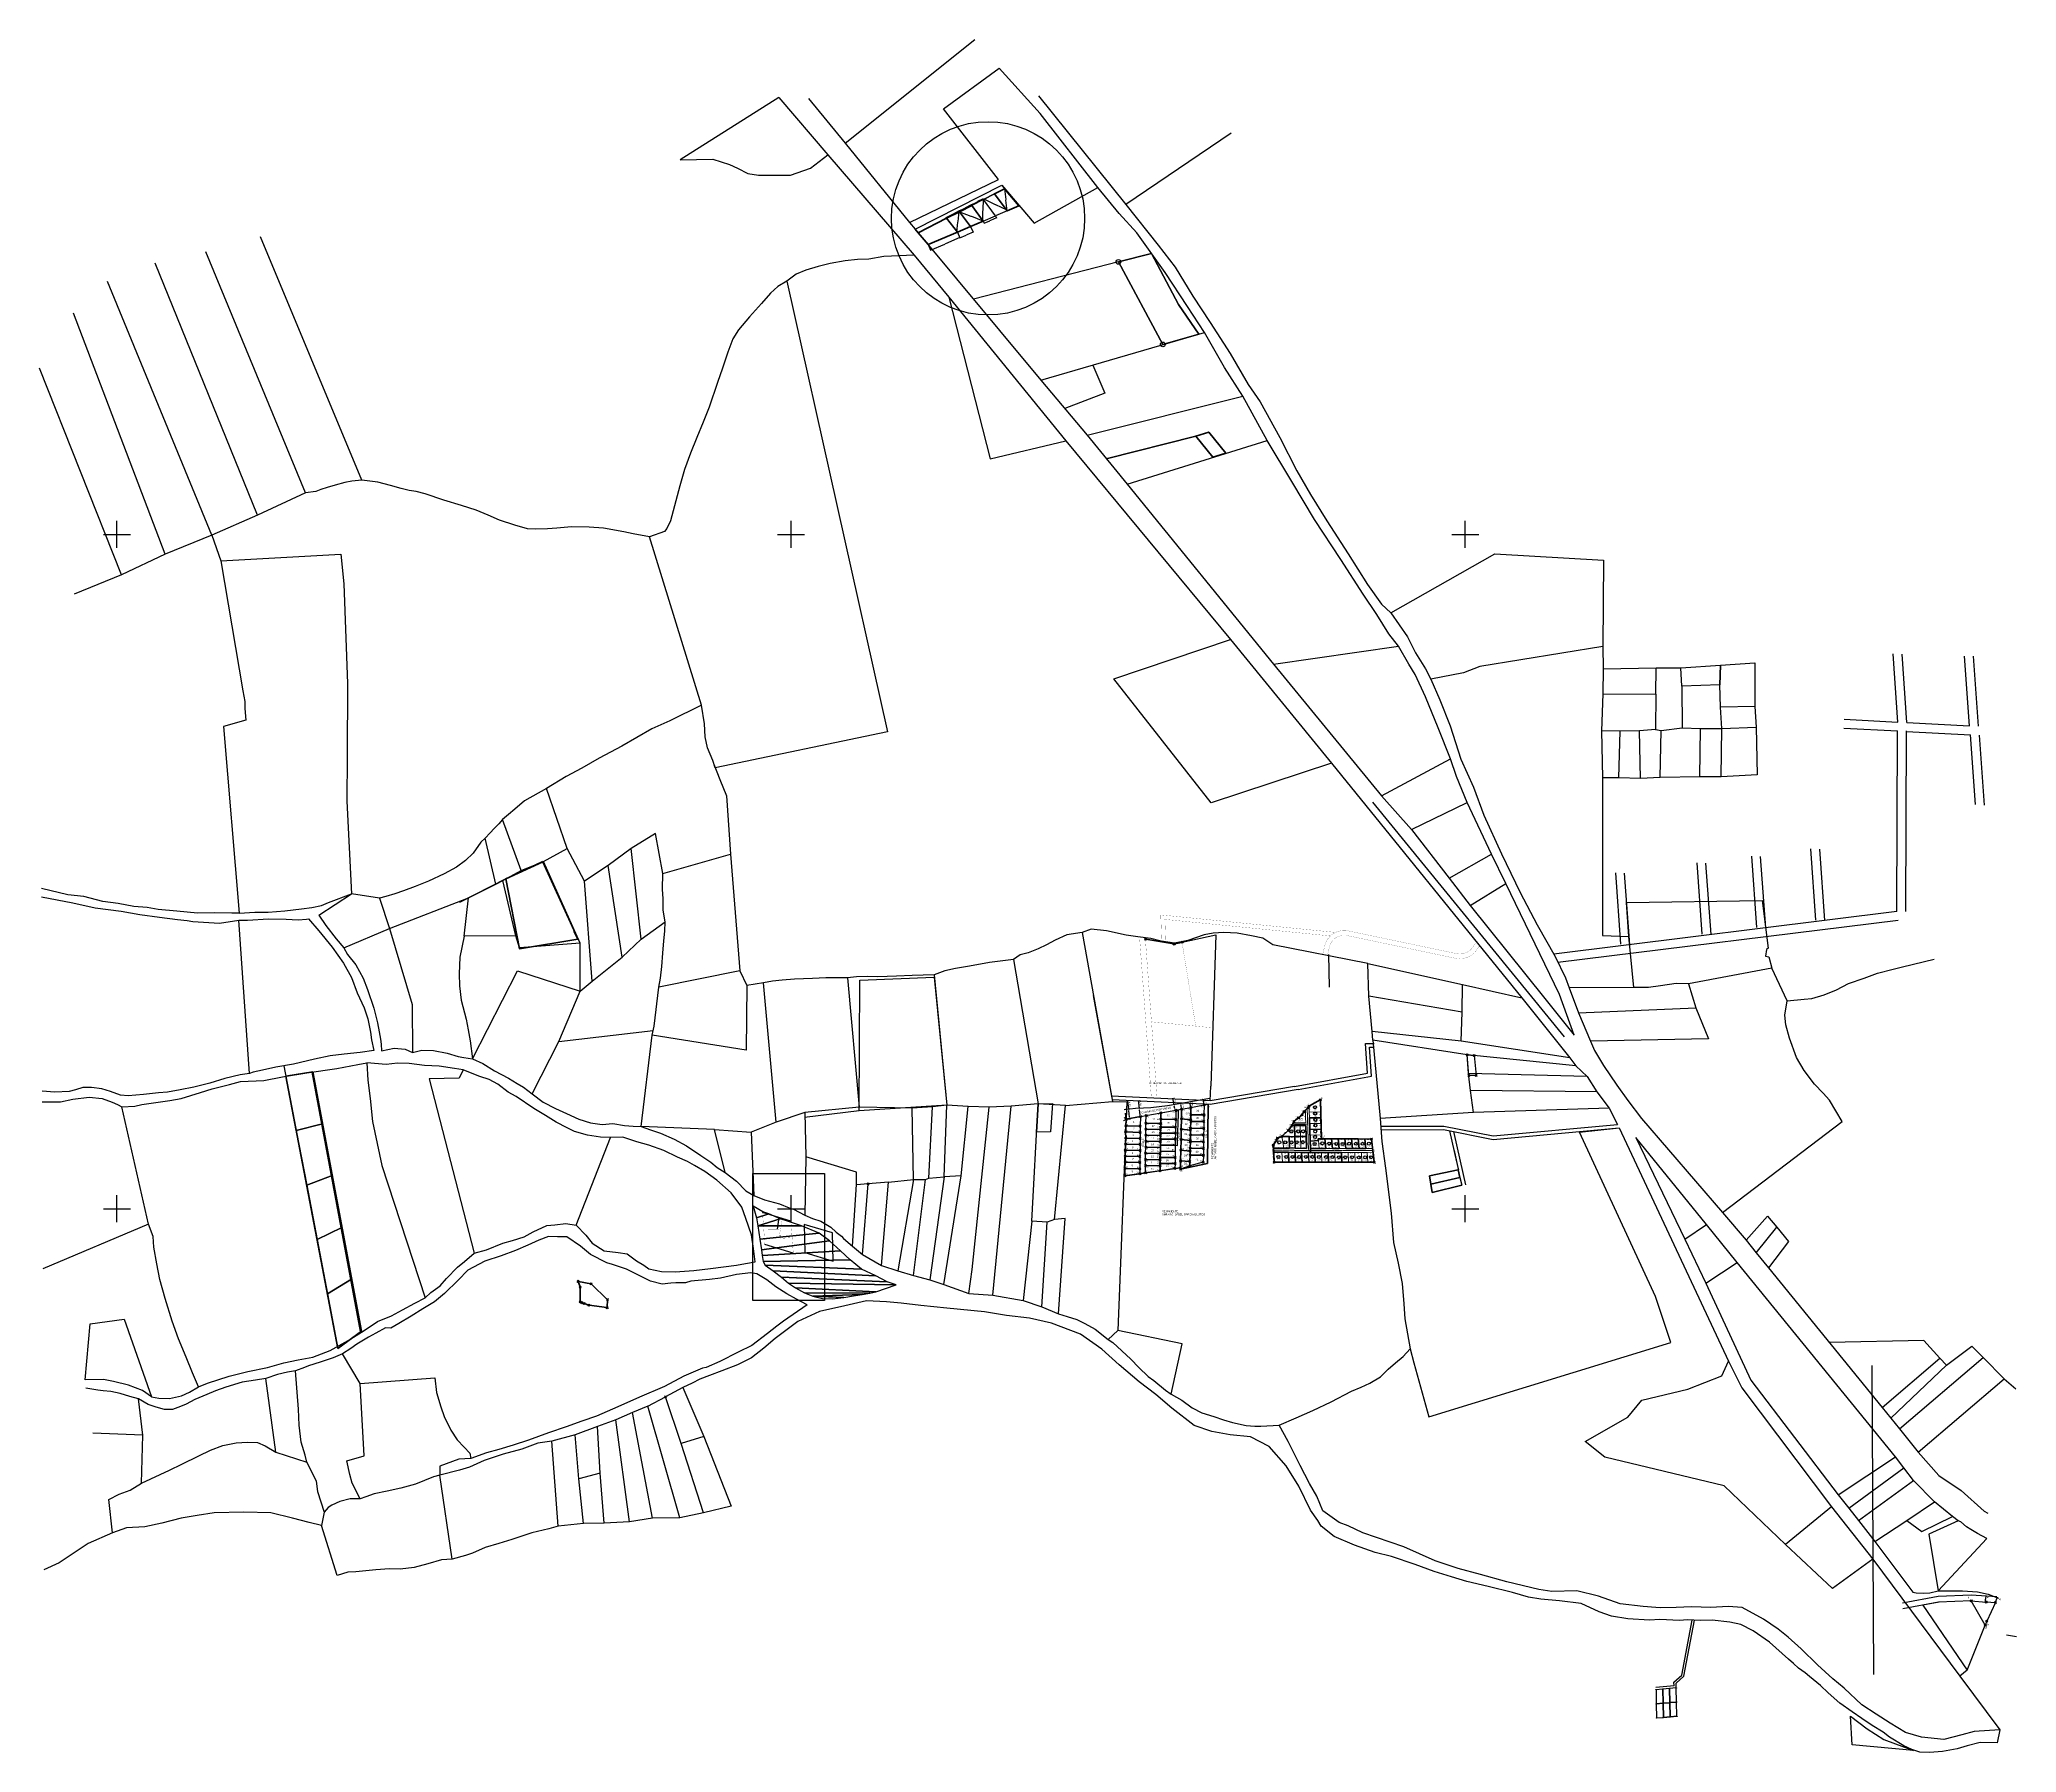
# Model space of a CAD drawing. Header units: millimetres. Extents: x 605783 to 618866, y 1302882 to 1321803.
# Drawn here: x 612127 to 615059, y 1319263 to 1321803 of the extents above; entities that cross this region are included whole.
import ezdxf
from ezdxf.enums import TextEntityAlignment as Align

# ---------------------------------------------------------------- set-up
doc = ezdxf.new("R2010")
doc.units = ezdxf.units.MM
doc.header["$PDMODE"] = 35
doc.header["$PDSIZE"] = 1.5
doc.linetypes.add('DASHED2', pattern=[0.375, 0.25, -0.125])
for name, color, linetype in [('16', 7, 'Continuous'), ('2', 7, 'Continuous'), ('4', 7, 'Continuous'), ('42', 7, 'Continuous'), ('CERCO', 6, 'Continuous'), ('CVL_CUADCON_LIN', 8, 'Continuous'), ('CVL_CUADCON_TIT', 1, 'Continuous'), ('CVL_CUADCON_TX', 2, 'Continuous'), ('CVL_PUNTO', 250, 'Continuous'), ('CVL_PUNTO_NUM', 2, 'Continuous'), ('LOTES', 3, 'Continuous'), ('ROTULOS LOTES', 1, 'Continuous')]:
    doc.layers.add(name, color=color, linetype=linetype)
for name, color, linetype, lineweight in [('Cotas', 7, 'Continuous', 0), ('Level 2', 7, 'Continuous', 0), ('Nivel 16', 7, 'Continuous', 0)]:
    doc.layers.add(name, color=color, linetype=linetype, lineweight=lineweight)
doc.styles.add('MONOTXT4', font='Monotxt4.shx')
doc.styles.add('PUNTOS PI', font='arial.ttf', dxfattribs={"height": 2.75})
doc.styles.add('ROMANS', font='ROMANS', dxfattribs={"height": 0.2})
doc.styles.get("Standard").update_dxf_attribs({"font": 'TCCM____.TTF'})
doc.dimstyles.new('ISO-25', dxfattribs={"dimtxt": 2.5, "dimasz": 2.5, "dimexe": 1.25, "dimexo": 0.625, "dimtad": 1, "dimtxsty": 'Standard', "dimcen": 2.5, "dimadec": 0, "dimazin": 0, "dimtfac": 1, "dimtmove": 0, "dimatfit": 3, "dimfxl": 1, "dimarcsym": 0})
doc.dimstyles.new('STANDARD$0', dxfattribs={"dimtxt": 0.6, "dimasz": 0.5, "dimexe": 0.125, "dimexo": 0.000625, "dimgap": 0.0625, "dimtad": 0, "dimzin": 1, "dimdsep": 46, "dimtxsty": 'ROMANS', "dimblk1": 'ARCHTICK', "dimblk2": 'ARCHTICK', "dimsah": 1, "dimcen": 2.5, "dimclrd": 1, "dimclre": 1, "dimclrt": 30, "dimaunit": 1, "dimadec": 0, "dimazin": 0, "dimtfac": 1, "dimtix": 1, "dimtofl": 0, "dimtmove": 1, "dimatfit": 3, "dimldrblk": 'ARCHTICK', "dimfxl": 1, "dimtolj": 1, "dimtzin": 1, "dimarcsym": 0})
picture_1 = doc.add_image_def('image1.png', size_in_pixel=(1440, 2560))

# ---------------------------------------------------------------- blocks, each defined once
blk = doc.blocks.new('COORD')
at = {"layer": '42', "color": 2, "linetype": 'Continuous'}
for p, q in [((-2, 0), (2, 0)), ((0, -2), (0, 2))]:
    blk.add_line(p, q, dxfattribs=at)
blk = doc.blocks.new('COORD$')
at = {"layer": '42', "color": 2, "linetype": 'Continuous'}
blk.add_blockref('COORD', (0, 0), dxfattribs=at)
blk = doc.blocks.new('*D321')
at = {"layer": 'Cotas', "color": 0, "lineweight": -2, "transparency": 16777216}
for p, q in [((613737.7, 1320216.4), (613743.5, 1320216.9)), ((613742.3, 1320216.8), (613741.2, 1320228.3)), ((613743.4, 1320204.5), (613742.5, 1320214.3)), ((613739.1, 1320201.6), (613744.9, 1320202.1))]:
    blk.add_line(p, q, dxfattribs=at)
at = {"layer": 'Cotas', "color": 0, "transparency": 16777216}
for points in [[(613742.9, 1320214.3), (613742.1, 1320214.3), (613742.3, 1320216.8)], [(613743.8, 1320204.5), (613743, 1320204.5), (613743.7, 1320202)]]:
    blk.add_solid(points, dxfattribs=at)
at = {"layer": 'Defpoints', "color": 0, "transparency": 16777216}
for p in [(613737, 1320216.3), (613742.3, 1320216.8), (613738.4, 1320201.5)]:
    blk.add_point(p, dxfattribs=at)
at = {"layer": 'Cotas', "color": 0, "transparency": 16777216, "insert": (613743.6, 1320224.9), "char_height": 2.5, "attachment_point": 5, "rotation": 275.4459}
blk.add_mtext('14,86', dxfattribs=at)
blk = doc.blocks.new('*D322')
at = {"layer": 'Cotas', "color": 0, "lineweight": -2, "transparency": 16777216}
for p, q in [((613758.2, 1320218), (613756.7, 1320229.5)), ((613757.6, 1320217.9), (613756.9, 1320217.8)), ((613759.4, 1320208.2), (613758.5, 1320215.5)), ((613759.2, 1320205.7), (613758.5, 1320205.6))]:
    blk.add_line(p, q, dxfattribs=at)
at = {"layer": 'Cotas', "color": 0, "transparency": 16777216}
for points in [[(613758.9, 1320215.6), (613758.1, 1320215.5), (613758.2, 1320218)], [(613759.8, 1320208.3), (613759, 1320208.2), (613759.7, 1320205.7)]]:
    blk.add_solid(points, dxfattribs=at)
at = {"layer": 'Defpoints', "color": 0, "transparency": 16777216}
for p in [(613758.2, 1320218), (613758.3, 1320218), (613759.8, 1320205.8)]:
    blk.add_point(p, dxfattribs=at)
at = {"layer": 'Cotas', "color": 0, "transparency": 16777216, "insert": (613759.3, 1320226.1), "char_height": 2.5, "attachment_point": 5, "rotation": 277.2043}
blk.add_mtext('12,34', dxfattribs=at)
blk = doc.blocks.new('*D323')
at = {"layer": 'Cotas', "color": 0, "lineweight": -2, "transparency": 16777216}
for p, q in [((613809.6, 1320223.4), (613807.9, 1320233)), ((613810.4, 1320223.6), (613808.3, 1320223.2)), ((613811.9, 1320215), (613809.8, 1320214.6)), ((613810.6, 1320217.3), (613810, 1320221))]:
    blk.add_line(p, q, dxfattribs=at)
at = {"layer": 'Cotas', "color": 0, "transparency": 16777216}
for points in [[(613810.4, 1320221), (613809.6, 1320220.9), (613809.6, 1320223.4)], [(613811, 1320217.4), (613810.2, 1320217.2), (613811, 1320214.8)]]:
    blk.add_solid(points, dxfattribs=at)
at = {"layer": 'Defpoints', "color": 0, "transparency": 16777216}
for p in [(613809.6, 1320223.4), (613811, 1320223.7), (613812.5, 1320215.1)]:
    blk.add_point(p, dxfattribs=at)
at = {"layer": 'Cotas', "color": 0, "transparency": 16777216, "insert": (613810.5, 1320230.5), "char_height": 2.5, "attachment_point": 5, "rotation": 279.8288}
blk.add_mtext('8,71', dxfattribs=at)
blk = doc.blocks.new('*D324')
at = {"layer": 'Cotas', "color": 0, "lineweight": -2, "transparency": 16777216}
for p, q in [((613820.5, 1320219), (613819.8, 1320222.7)), ((613820, 1320225.2), (613820.6, 1320225.3)), ((613821.5, 1320216.7), (613822.1, 1320216.8))]:
    blk.add_line(p, q, dxfattribs=at)
at = {"layer": 'Cotas', "color": 0, "transparency": 16777216}
for points in [[(613820.2, 1320222.7), (613819.4, 1320222.6), (613819.4, 1320225.1)], [(613820.9, 1320219.1), (613820, 1320218.9), (613820.9, 1320216.5)]]:
    blk.add_solid(points, dxfattribs=at)
at = {"layer": 'Defpoints', "color": 0, "transparency": 16777216}
for p in [(613819.4, 1320225.1), (613819.4, 1320225.1), (613820.9, 1320216.5)]:
    blk.add_point(p, dxfattribs=at)
at = {"layer": 'Cotas', "color": 0, "transparency": 16777216, "insert": (613822.3, 1320221.2), "char_height": 2.5, "attachment_point": 5, "rotation": 279.8288}
blk.add_mtext('8,71', dxfattribs=at)
blk = doc.blocks.new('*D325')
at = {"layer": 'Cotas', "color": 0, "lineweight": -2, "transparency": 16777216}
for p, q in [((613834.1, 1320221.6), (613833.5, 1320225)), ((613833.7, 1320227.6), (613834.3, 1320227.7)), ((613835.2, 1320219.2), (613835.8, 1320219.3))]:
    blk.add_line(p, q, dxfattribs=at)
at = {"layer": 'Cotas', "color": 0, "transparency": 16777216}
for points in [[(613833.9, 1320225.1), (613833.1, 1320225), (613833.1, 1320227.5)], [(613834.5, 1320221.6), (613833.7, 1320221.5), (613834.6, 1320219.1)]]:
    blk.add_solid(points, dxfattribs=at)
at = {"layer": 'Defpoints', "color": 0, "transparency": 16777216}
for p in [(613833.1, 1320227.5), (613833.1, 1320227.5), (613834.6, 1320219.1)]:
    blk.add_point(p, dxfattribs=at)
at = {"layer": 'Cotas', "color": 0, "transparency": 16777216, "insert": (613836, 1320223.7), "char_height": 2.5, "attachment_point": 5, "rotation": 279.8288}
blk.add_mtext('8,51', dxfattribs=at)
blk = doc.blocks.new('*D326')
at = {"layer": 'Cotas', "color": 0, "lineweight": -2, "transparency": 16777216}
for p, q in [((613852.3, 1320230.8), (613851.7, 1320230.7)), ((613853.7, 1320222.6), (613853.1, 1320222.5)), ((613853.9, 1320225.2), (613853.4, 1320228.5))]:
    blk.add_line(p, q, dxfattribs=at)
at = {"layer": 'Cotas', "color": 0, "transparency": 16777216}
for points in [[(613853.8, 1320228.5), (613853, 1320228.4), (613852.9, 1320230.9)], [(613854.3, 1320225.3), (613853.5, 1320225.1), (613854.4, 1320222.7)]]:
    blk.add_solid(points, dxfattribs=at)
at = {"layer": 'Defpoints', "color": 0, "transparency": 16777216}
for p in [(613852.9, 1320230.9), (613852.9, 1320230.9), (613854.4, 1320222.7)]:
    blk.add_point(p, dxfattribs=at)
at = {"layer": 'Cotas', "color": 0, "transparency": 16777216, "insert": (613855.8, 1320227.2), "char_height": 2.5, "attachment_point": 5, "rotation": 279.8288}
blk.add_mtext('8,33', dxfattribs=at)
blk = doc.blocks.new('_ARCHTICK')
at = {"color": 0, "linetype": 'ByBlock', "const_width": 0.15}
blk.add_lwpolyline([(-0.5, -0.5), (0.5, 0.5)], dxfattribs=at)
blk = doc.blocks.new('*D308')
at = {"layer": 'CVL_CUADCON_TIT', "color": 1, "lineweight": -2, "ltscale": 0.5, "transparency": 16777216}
for p, q in [((613491.7, 1321508.9), (613470.6, 1321499.9)), ((613488.2, 1321517.1), (613491.8, 1321508.7)), ((613444.8, 1321498.6), (613448.3, 1321490.2)), ((613448.3, 1321490.3), (613469.4, 1321499.3))]:
    blk.add_line(p, q, dxfattribs=at)
at = {"layer": 'Defpoints', "color": 0, "ltscale": 0.5, "transparency": 16777216}
for p in [(613488.2, 1321517.1), (613491.7, 1321508.9), (613444.8, 1321498.6)]:
    blk.add_point(p, dxfattribs=at)
at = {"layer": 'CVL_CUADCON_TIT', "color": 1, "lineweight": -2, "ltscale": 0.5, "transparency": 16777216, "xscale": 0.5, "yscale": 0.5, "zscale": 0.5}
for p, rotation in [((613491.7, 1321508.9), 23.08074400456815), ((613448.3, 1321490.3), 203.0807440045681)]:
    blk.add_blockref('_ARCHTICK', p, dxfattribs=dict(at, rotation=rotation))
at = {"layer": 'CVL_CUADCON_TIT', "color": 30, "ltscale": 0.5, "transparency": 16777216, "insert": (613470, 1321499.6), "char_height": 0.2, "attachment_point": 5, "rotation": 23.0807, "style": 'ROMANS'}
blk.add_mtext('\\A1;47.24m.', dxfattribs=at)
blk = doc.blocks.new('*D309')
at = {"layer": 'CVL_CUADCON_TIT', "color": 1, "lineweight": -2, "ltscale": 0.5, "transparency": 16777216}
for p, q in [((613488.2, 1321517.1), (613491.9, 1321508.5)), ((613491.8, 1321508.6), (613501.1, 1321512.6)), ((613511.5, 1321517), (613502.3, 1321513.1)), ((613507.9, 1321525.5), (613511.6, 1321516.9))]:
    blk.add_line(p, q, dxfattribs=at)
at = {"layer": 'Defpoints', "color": 0, "ltscale": 0.5, "transparency": 16777216}
for p in [(613488.2, 1321517.1), (613507.9, 1321525.5), (613511.5, 1321517)]:
    blk.add_point(p, dxfattribs=at)
at = {"layer": 'CVL_CUADCON_TIT', "color": 1, "lineweight": -2, "ltscale": 0.5, "transparency": 16777216, "xscale": 0.5, "yscale": 0.5, "zscale": 0.5}
for p, rotation in [((613491.8, 1321508.6), 203.0581083154105), ((613511.5, 1321517), 23.05810831541054)]:
    blk.add_blockref('_ARCHTICK', p, dxfattribs=dict(at, rotation=rotation))
at = {"layer": 'CVL_CUADCON_TIT', "color": 30, "ltscale": 0.5, "transparency": 16777216, "insert": (613501.7, 1321512.8), "char_height": 0.2, "attachment_point": 5, "rotation": 23.0581, "style": 'ROMANS'}
blk.add_mtext('\\A1;21.42m.', dxfattribs=at)
blk = doc.blocks.new('*D310')
at = {"layer": 'CVL_CUADCON_TIT', "color": 1, "lineweight": -2, "ltscale": 0.5, "transparency": 16777216}
for p, q in [((613471.6, 1321538.7), (613480.6, 1321543.2)), ((613472.2, 1321537.6), (613471.6, 1321538.8)), ((613490.8, 1321548.4), (613481.8, 1321543.8)), ((613491.3, 1321547.3), (613490.7, 1321548.5))]:
    blk.add_line(p, q, dxfattribs=at)
at = {"layer": 'Defpoints', "color": 0, "ltscale": 0.5, "transparency": 16777216}
for p in [(613472.2, 1321537.6), (613490.8, 1321548.4), (613491.3, 1321547.3)]:
    blk.add_point(p, dxfattribs=at)
at = {"layer": 'CVL_CUADCON_TIT', "color": 1, "lineweight": -2, "ltscale": 0.5, "transparency": 16777216, "xscale": 0.5, "yscale": 0.5, "zscale": 0.5}
for p, rotation in [((613471.6, 1321538.7), 206.924543832555), ((613490.8, 1321548.4), 26.92454383255502)]:
    blk.add_blockref('_ARCHTICK', p, dxfattribs=dict(at, rotation=rotation))
at = {"layer": 'CVL_CUADCON_TIT', "color": 30, "ltscale": 0.5, "transparency": 16777216, "insert": (613481.2, 1321543.5), "char_height": 0.2, "attachment_point": 5, "rotation": 26.9245, "style": 'ROMANS'}
blk.add_mtext('\\A1;21.47m.', dxfattribs=at)
blk = doc.blocks.new('*D311')
at = {"layer": 'CVL_CUADCON_TIT', "color": 1, "lineweight": -2, "ltscale": 0.5, "transparency": 16777216}
for p, q in [((613490.4, 1321547.4), (613488.9, 1321532.9)), ((613491.3, 1321547.3), (613490.2, 1321547.4)), ((613488.2, 1321517.1), (613487.1, 1321517.2)), ((613487.3, 1321517.2), (613488.8, 1321531.7))]:
    blk.add_line(p, q, dxfattribs=at)
at = {"layer": 'Defpoints', "color": 0, "ltscale": 0.5, "transparency": 16777216}
for p in [(613491.3, 1321547.3), (613487.3, 1321517.2), (613488.2, 1321517.1)]:
    blk.add_point(p, dxfattribs=at)
at = {"layer": 'CVL_CUADCON_TIT', "color": 1, "lineweight": -2, "ltscale": 0.5, "transparency": 16777216, "xscale": 0.5, "yscale": 0.5, "zscale": 0.5}
for p, rotation in [((613490.4, 1321547.4), 84.15659637067701), ((613487.3, 1321517.2), 264.1565963706771)]:
    blk.add_blockref('_ARCHTICK', p, dxfattribs=dict(at, rotation=rotation))
at = {"layer": 'CVL_CUADCON_TIT', "color": 30, "ltscale": 0.5, "transparency": 16777216, "insert": (613488.8, 1321532.3), "char_height": 0.2, "attachment_point": 5, "rotation": 84.1566, "style": 'ROMANS'}
blk.add_mtext('\\A1;30.35m.', dxfattribs=at)
blk = doc.blocks.new('*D312')
at = {"layer": 'CVL_CUADCON_TIT', "color": 1, "lineweight": -2, "ltscale": 0.5, "transparency": 16777216}
for p, q in [((613491.3, 1321547.3), (613490.7, 1321548.5)), ((613490.8, 1321548.4), (613499.3, 1321552.7)), ((613508.9, 1321557.6), (613500.4, 1321553.3)), ((613509.5, 1321556.5), (613508.9, 1321557.7))]:
    blk.add_line(p, q, dxfattribs=at)
at = {"layer": 'Defpoints', "color": 0, "ltscale": 0.5, "transparency": 16777216}
for p in [(613491.3, 1321547.3), (613508.9, 1321557.6), (613509.5, 1321556.5)]:
    blk.add_point(p, dxfattribs=at)
at = {"layer": 'CVL_CUADCON_TIT', "color": 1, "lineweight": -2, "ltscale": 0.5, "transparency": 16777216, "xscale": 0.5, "yscale": 0.5, "zscale": 0.5}
for p, rotation in [((613490.8, 1321548.4), 206.8791696306148), ((613508.9, 1321557.6), 26.87916963061484)]:
    blk.add_blockref('_ARCHTICK', p, dxfattribs=dict(at, rotation=rotation))
at = {"layer": 'CVL_CUADCON_TIT', "color": 30, "ltscale": 0.5, "transparency": 16777216, "insert": (613499.9, 1321553), "char_height": 0.2, "attachment_point": 5, "rotation": 26.8792, "style": 'ROMANS'}
blk.add_mtext('\\A1;20.39m.', dxfattribs=at)
blk = doc.blocks.new('*D313')
at = {"layer": 'CVL_CUADCON_TIT', "color": 1, "lineweight": -2, "ltscale": 0.5, "transparency": 16777216}
for p, q in [((613508.9, 1321557.6), (613517, 1321561.7)), ((613526.3, 1321566.4), (613518.2, 1321562.3)), ((613526.8, 1321565.3), (613526.2, 1321566.5)), ((613509.5, 1321556.5), (613508.9, 1321557.7))]:
    blk.add_line(p, q, dxfattribs=at)
at = {"layer": 'Defpoints', "color": 0, "ltscale": 0.5, "transparency": 16777216}
for p in [(613526.3, 1321566.4), (613526.8, 1321565.3), (613509.5, 1321556.5)]:
    blk.add_point(p, dxfattribs=at)
at = {"layer": 'CVL_CUADCON_TIT', "color": 1, "lineweight": -2, "ltscale": 0.5, "transparency": 16777216, "xscale": 0.5, "yscale": 0.5, "zscale": 0.5}
for p, rotation in [((613526.3, 1321566.4), 26.93472137025801), ((613508.9, 1321557.6), 206.934721370258)]:
    blk.add_blockref('_ARCHTICK', p, dxfattribs=dict(at, rotation=rotation))
at = {"layer": 'CVL_CUADCON_TIT', "color": 30, "ltscale": 0.5, "transparency": 16777216, "insert": (613517.6, 1321562), "char_height": 0.2, "attachment_point": 5, "rotation": 26.9347, "style": 'ROMANS'}
blk.add_mtext('\\A1;19.42m.', dxfattribs=at)
blk = doc.blocks.new('*D314')
at = {"layer": 'CVL_CUADCON_TIT', "color": 1, "lineweight": -2, "ltscale": 0.5, "transparency": 16777216}
for p, q in [((613526.7, 1321533.5), (613528.1, 1321530.2)), ((613528.1, 1321530.3), (613536.5, 1321533.9)), ((613546.1, 1321538), (613537.6, 1321534.4)), ((613544.7, 1321541.2), (613546.1, 1321537.9))]:
    blk.add_line(p, q, dxfattribs=at)
at = {"layer": 'Defpoints', "color": 0, "ltscale": 0.5, "transparency": 16777216}
for p in [(613526.7, 1321533.5), (613544.7, 1321541.2), (613546.1, 1321538)]:
    blk.add_point(p, dxfattribs=at)
at = {"layer": 'CVL_CUADCON_TIT', "color": 1, "lineweight": -2, "ltscale": 0.5, "transparency": 16777216, "xscale": 0.5, "yscale": 0.5, "zscale": 0.5}
for p, rotation in [((613546.1, 1321538), 23.2101273506871), ((613528.1, 1321530.3), 203.2101273506871)]:
    blk.add_blockref('_ARCHTICK', p, dxfattribs=dict(at, rotation=rotation))
at = {"layer": 'CVL_CUADCON_TIT', "color": 30, "ltscale": 0.5, "transparency": 16777216, "insert": (613537.1, 1321534.2), "char_height": 0.2, "attachment_point": 5, "rotation": 23.2101, "style": 'ROMANS'}
blk.add_mtext('\\A1;19.56m.', dxfattribs=at)
blk = doc.blocks.new('*D315')
at = {"layer": 'CVL_CUADCON_TIT', "color": 1, "lineweight": -2, "ltscale": 0.5, "transparency": 16777216}
for p, q in [((613491.3, 1321547.3), (613491.3, 1321547.4)), ((613491.3, 1321547.3), (613508.4, 1321540.6)), ((613526.7, 1321533.5), (613509.6, 1321540.2)), ((613526.7, 1321533.5), (613526.8, 1321533.6))]:
    blk.add_line(p, q, dxfattribs=at)
at = {"layer": 'Defpoints', "color": 0, "ltscale": 0.5, "transparency": 16777216}
for p in [(613491.3, 1321547.3), (613526.7, 1321533.5), (613526.7, 1321533.5)]:
    blk.add_point(p, dxfattribs=at)
at = {"layer": 'CVL_CUADCON_TIT', "color": 1, "lineweight": -2, "ltscale": 0.5, "transparency": 16777216, "xscale": 0.5, "yscale": 0.5, "zscale": 0.5}
for p, rotation in [((613491.3, 1321547.3), 158.6779258837192), ((613526.7, 1321533.5), 338.6779258837191)]:
    blk.add_blockref('_ARCHTICK', p, dxfattribs=dict(at, rotation=rotation))
at = {"layer": 'CVL_CUADCON_TIT', "color": 30, "ltscale": 0.5, "transparency": 16777216, "insert": (613509, 1321540.4), "char_height": 0.2, "attachment_point": 5, "rotation": 338.6779, "style": 'ROMANS'}
blk.add_mtext('\\A1;38.01m.', dxfattribs=at)
blk = doc.blocks.new('*D316')
at = {"layer": 'CVL_CUADCON_TIT', "color": 1, "lineweight": -2, "ltscale": 0.5, "transparency": 16777216}
for p, q in [((613526.8, 1321565.3), (613526.1, 1321565.3)), ((613526.3, 1321565.3), (613526.2, 1321550.1)), ((613526.7, 1321533.5), (613526.1, 1321533.5)), ((613526.2, 1321533.5), (613526.2, 1321548.8))]:
    blk.add_line(p, q, dxfattribs=at)
at = {"layer": 'Defpoints', "color": 0, "ltscale": 0.5, "transparency": 16777216}
for p in [(613526.3, 1321565.3), (613526.8, 1321565.3), (613526.7, 1321533.5)]:
    blk.add_point(p, dxfattribs=at)
at = {"layer": 'CVL_CUADCON_TIT', "color": 1, "lineweight": -2, "ltscale": 0.5, "transparency": 16777216, "xscale": 0.5, "yscale": 0.5, "zscale": 0.5}
for p, rotation in [((613526.3, 1321565.3), 89.84217652665595), ((613526.2, 1321533.5), 269.842176526656)]:
    blk.add_blockref('_ARCHTICK', p, dxfattribs=dict(at, rotation=rotation))
at = {"layer": 'CVL_CUADCON_TIT', "color": 30, "ltscale": 0.5, "transparency": 16777216, "insert": (613526.2, 1321549.4), "char_height": 0.2, "attachment_point": 5, "rotation": 89.8422, "style": 'ROMANS'}
blk.add_mtext('\\A1;31.86m.', dxfattribs=at)
blk = doc.blocks.new('*D317')
at = {"layer": 'CVL_CUADCON_TIT', "color": 1, "lineweight": -2, "ltscale": 0.5, "transparency": 16777216}
for p, q in [((613526.8, 1321565.3), (613527.3, 1321566.5)), ((613527.3, 1321566.3), (613544.2, 1321558.2)), ((613562.3, 1321549.5), (613545.4, 1321557.7)), ((613561.9, 1321548.5), (613562.4, 1321549.6))]:
    blk.add_line(p, q, dxfattribs=at)
at = {"layer": 'Defpoints', "color": 0, "ltscale": 0.5, "transparency": 16777216}
for p in [(613526.8, 1321565.3), (613561.9, 1321548.5), (613562.3, 1321549.5)]:
    blk.add_point(p, dxfattribs=at)
at = {"layer": 'CVL_CUADCON_TIT', "color": 1, "lineweight": -2, "ltscale": 0.5, "transparency": 16777216, "xscale": 0.5, "yscale": 0.5, "zscale": 0.5}
for p, rotation in [((613527.3, 1321566.3), 154.3591657667727), ((613562.3, 1321549.5), 334.3591657667728)]:
    blk.add_blockref('_ARCHTICK', p, dxfattribs=dict(at, rotation=rotation))
at = {"layer": 'CVL_CUADCON_TIT', "color": 30, "ltscale": 0.5, "transparency": 16777216, "insert": (613544.8, 1321557.9), "char_height": 0.2, "attachment_point": 5, "rotation": 334.3592, "style": 'ROMANS'}
blk.add_mtext('\\A1;38.89m.', dxfattribs=at)
blk = doc.blocks.new('*D318')
at = {"layer": 'CVL_CUADCON_TIT', "color": 1, "lineweight": -2, "ltscale": 0.5, "transparency": 16777216}
for p, q in [((613558.1, 1321581.2), (613558.2, 1321581.3)), ((613558.1, 1321581.2), (613559.9, 1321565.5)), ((613561.9, 1321548.6), (613560.1, 1321564.3)), ((613561.9, 1321548.6), (613562, 1321548.6))]:
    blk.add_line(p, q, dxfattribs=at)
at = {"layer": 'Defpoints', "color": 0, "ltscale": 0.5, "transparency": 16777216}
for p in [(613558.1, 1321581.2), (613558.1, 1321581.2), (613561.9, 1321548.6)]:
    blk.add_point(p, dxfattribs=at)
at = {"layer": 'CVL_CUADCON_TIT', "color": 1, "lineweight": -2, "ltscale": 0.5, "transparency": 16777216, "xscale": 0.5, "yscale": 0.5, "zscale": 0.5}
for p, rotation in [((613558.1, 1321581.2), 96.62971136607568), ((613561.9, 1321548.6), 276.6297113660757)]:
    blk.add_blockref('_ARCHTICK', p, dxfattribs=dict(at, rotation=rotation))
at = {"layer": 'CVL_CUADCON_TIT', "color": 30, "ltscale": 0.5, "transparency": 16777216, "insert": (613560, 1321564.9), "char_height": 0.2, "attachment_point": 5, "rotation": 276.6297, "style": 'ROMANS'}
blk.add_mtext('\\A1;32.90m.', dxfattribs=at)
blk = doc.blocks.new('*D319')
at = {"layer": 'CVL_CUADCON_TIT', "color": 1, "lineweight": -2, "ltscale": 0.5, "transparency": 16777216}
for p, q in [((615014.3, 1319486.1), (615013, 1319486.2)), ((615013.1, 1319486.2), (615013.3, 1319489.8)), ((615013.6, 1319494.5), (615013.4, 1319490.9)), ((615014.8, 1319494.4), (615013.5, 1319494.5))]:
    blk.add_line(p, q, dxfattribs=at)
at = {"layer": 'Defpoints', "color": 0, "ltscale": 0.5, "transparency": 16777216}
for p in [(615013.6, 1319494.5), (615014.3, 1319486.1), (615014.8, 1319494.4)]:
    blk.add_point(p, dxfattribs=at)
at = {"layer": 'CVL_CUADCON_TIT', "color": 1, "lineweight": -2, "ltscale": 0.5, "transparency": 16777216, "xscale": 0.5, "yscale": 0.5, "zscale": 0.5}
for p, rotation in [((615013.1, 1319486.2), 266.4941529872495), ((615013.6, 1319494.5), 86.49415298724948)]:
    blk.add_blockref('_ARCHTICK', p, dxfattribs=dict(at, rotation=rotation))
at = {"layer": 'CVL_CUADCON_TIT', "color": 30, "ltscale": 0.5, "transparency": 16777216, "insert": (615013.4, 1319490.3), "char_height": 0.2, "attachment_point": 5, "rotation": 86.4942, "style": 'ROMANS'}
blk.add_mtext('\\A1;8.32m.', dxfattribs=at)
blk = doc.blocks.new('*D320')
at = {"layer": 'CVL_CUADCON_LIN', "color": 1, "lineweight": -2, "ltscale": 0.5, "transparency": 16777216}
for p, q in [((613812.5, 1320215.1), (613816, 1320215)), ((613815.9, 1320215), (613815.3, 1320189.6)), ((613814.7, 1320162.8), (613815.3, 1320188.3)), ((613811.3, 1320162.9), (613814.8, 1320162.8))]:
    blk.add_line(p, q, dxfattribs=at)
at = {"layer": 'Defpoints', "color": 0, "ltscale": 0.5, "transparency": 16777216}
for p in [(613812.5, 1320215.1), (613811.3, 1320162.9), (613814.7, 1320162.8)]:
    blk.add_point(p, dxfattribs=at)
at = {"layer": 'CVL_CUADCON_LIN', "color": 1, "lineweight": -2, "ltscale": 0.5, "transparency": 16777216, "xscale": 0.5, "yscale": 0.5, "zscale": 0.5}
for p, rotation in [((613815.9, 1320215), 88.67904415721881), ((613814.7, 1320162.8), 268.6790441572188)]:
    blk.add_blockref('_ARCHTICK', p, dxfattribs=dict(at, rotation=rotation))
at = {"layer": 'CVL_CUADCON_LIN', "color": 30, "lineweight": 30, "ltscale": 0.5, "transparency": 16777216, "insert": (613815.3, 1320188.9), "char_height": 0.2, "attachment_point": 5, "rotation": 88.679, "style": 'ROMANS'}
blk.add_mtext('\\A1;52.19m.', dxfattribs=at)

msp = doc.modelspace()

# ---------------------------------------------------------------- linework, layer by layer
for p, q in [((613820.887, 1320216.546), (613820.64, 1320202.38)), ((613819.711, 1320155.851), (613819.412, 1320139.888)), ((613820.021, 1320171.296), (613819.711, 1320155.851)), ((613819.412, 1320139.888), (613819.204, 1320129.634))]:
    msp.add_line(p, q)
at = {"color": 5}
for p, q in [((613993.782, 1320204.471), (613993.886, 1320204.559)), ((613998.878, 1320208.82), (613998.774, 1320208.731)), ((614000.78, 1320210.443), (614002.682, 1320212.066))]:
    msp.add_line(p, q, dxfattribs=at)
at = {"color": 1, "linetype": 'Continuous', "flags": 128}
msp.add_lwpolyline([(614388.565, 1320323.627), (614104.603, 1320671.65)], dxfattribs=at)
at = {"color": 4, "const_width": 0.2}
msp.add_lwpolyline([(613821.468, 1320463.965), (613841.758, 1320339.619), (613776.071, 1320346.043), (613767.108, 1320468.702), (613809.792, 1320461.423)], close=True, dxfattribs=at)
at = {"lineweight": 40}
for points in [[(613809.299, 1320461.507), (613767.601, 1320468.618)], [(613820.98, 1320463.858), (613810.28, 1320461.529)], [(613999.784, 1320208.487), (614002.089, 1320212.421)], [(614002.699, 1320213.202), (614007.682, 1320218.091)], [(614008.319, 1320218.855), (614009.59, 1320220.736)], [(614010.308, 1320221.39), (614026.231, 1320230.101)], [(614026.683, 1320229.841), (614028.214, 1320173.182)], [(613969.634, 1320176.297), (613978.625, 1320184.454)], [(613979.292, 1320185.193), (613984.126, 1320191.754)], [(613984.642, 1320192.606), (613987.245, 1320197.935)], [(613987.861, 1320198.687), (613994.037, 1320203.403)], [(613994.815, 1320204.031), (613999.15, 1320207.731)], [(613958.011, 1320138.442), (613956.881, 1320162.846)], [(613957.135, 1320163.762), (613961.323, 1320170.079)], [(613961.809, 1320170.95), (613962.79, 1320173.075)], [(613963.465, 1320173.71), (613968.797, 1320175.781)], [(614028.728, 1320172.679), (614102.141, 1320172.187)], [(614102.696, 1320171.687), (614106.37, 1320138.439)], [(614105.924, 1320137.942), (613958.534, 1320137.942)], [(612928.57, 1319952.835), (612925.731, 1319960.741)], [(612926.052, 1319961.114), (612944.491, 1319957.445)], [(612928.682, 1319931.265), (612928.738, 1319951.865)], [(612945.343, 1319957.002), (612968.925, 1319934.494)], [(612930.866, 1319929.772), (612929.136, 1319930.558)], [(612934.054, 1319928.453), (612931.784, 1319929.377)], [(612941.112, 1319925.92), (612934.988, 1319928.097)], [(612968.452, 1319922.218), (612942.079, 1319925.688)], [(612969.273, 1319933.649), (612968.962, 1319922.653)]]:
    msp.add_lwpolyline(points, dxfattribs=at)
at = {"color": 2, "ltscale": 0.5, "flags": 128}
msp.add_lwpolyline([(614244.414, 1320297.29), (614254.84, 1320296.231), (614257.709, 1320266.368), (614246.759, 1320266.379)], close=True, dxfattribs=at)
for points in [[(613738.44, 1320201.509), (613759.809, 1320205.758), (613812.498, 1320215.089), (613820.887, 1320216.546), (613820.64, 1320202.38), (613820.329, 1320186.802), (613820.021, 1320171.296), (613819.711, 1320155.851), (613819.412, 1320139.888), (613819.204, 1320129.634), (613810.998, 1320128.624), (613788.9, 1320125.277), (613767.371, 1320122.016), (613736.68, 1320117.579), (613736.895, 1320137.753), (613737.02, 1320146.888), (613737.354, 1320155.799), (613737.801, 1320164.795), (613737.872, 1320173.703), (613737.808, 1320182.676), (613738.11, 1320191.671)], [(613790.005, 1320210.984), (613812.498, 1320215.089), (613812.148, 1320201.374), (613789.891, 1320201.503)], [(613820.887, 1320216.546), (613834.559, 1320219.115), (613854.364, 1320222.73), (613860.288, 1320223.704), (613859.365, 1320136.009), (613819.181, 1320127.38), (613819.204, 1320129.634), (613819.412, 1320139.888), (613819.711, 1320155.851), (613820.021, 1320171.296), (613820.329, 1320186.802), (613820.64, 1320202.38)], [(613820.64, 1320202.38), (613820.887, 1320216.546), (613834.559, 1320219.115), (613834.457, 1320208.292), (613834.387, 1320200.86)], [(613834.559, 1320219.115), (613854.364, 1320222.73), (613854.028, 1320207.998), (613834.457, 1320208.292)], [(613759.544, 1320191.117), (613759.445, 1320182.123), (613737.808, 1320182.676), (613738.11, 1320191.671)], [(613759.809, 1320205.758), (613759.544, 1320191.117), (613738.11, 1320191.671), (613738.44, 1320201.509)], [(613767.779, 1320177.977), (613767.887, 1320186.924), (613789.652, 1320186.536), (613789.634, 1320181.015), (613789.548, 1320177.534)], [(613767.887, 1320186.924), (613767.939, 1320195.911), (613789.821, 1320195.489), (613789.777, 1320189.991), (613789.652, 1320186.536)], [(613767.939, 1320195.911), (613768.126, 1320207.171), (613790.005, 1320210.984), (613789.891, 1320201.503), (613789.821, 1320195.489)], [(613811.854, 1320189.863), (613811.6, 1320180.845), (613789.634, 1320181.015), (613789.652, 1320186.536), (613789.777, 1320189.991)], [(613812.148, 1320201.374), (613811.854, 1320189.863), (613789.777, 1320189.991), (613789.821, 1320195.489), (613789.891, 1320201.503)], [(613820.021, 1320171.296), (613820.329, 1320186.802), (613834.03, 1320185.408), (613834.03, 1320185.408), (613833.924, 1320178.438), (613833.776, 1320169.911)], [(613820.329, 1320186.802), (613820.64, 1320202.38), (613834.387, 1320200.86), (613834.335, 1320198.395), (613834.085, 1320188.403), (613834.03, 1320185.408)], [(613853.714, 1320188.061), (613853.436, 1320178.126), (613833.924, 1320178.438), (613834.03, 1320185.408), (613834.085, 1320188.403)], [(613853.898, 1320198.036), (613853.714, 1320188.061), (613834.085, 1320188.403), (613834.335, 1320198.395)], [(613854.028, 1320207.998), (613853.898, 1320198.036), (613834.335, 1320198.395), (613834.387, 1320200.86), (613834.457, 1320208.292)], [(613759.166, 1320155.153), (613759.063, 1320146.16), (613737.02, 1320146.888), (613737.354, 1320155.799)], [(613759.269, 1320164.158), (613759.166, 1320155.153), (613737.354, 1320155.799), (613737.801, 1320164.795)], [(613759.357, 1320173.138), (613759.269, 1320164.158), (613737.801, 1320164.795), (613737.872, 1320173.703)], [(613759.445, 1320182.123), (613759.357, 1320173.138), (613737.872, 1320173.703), (613737.808, 1320182.676)], [(613767.469, 1320151.026), (613767.568, 1320160.025), (613789.352, 1320159.554), (613789.269, 1320154.044), (613789.219, 1320150.549)], [(613767.568, 1320160.025), (613767.643, 1320168.985), (613789.471, 1320168.548), (613789.427, 1320163.005), (613789.352, 1320159.554)], [(613767.643, 1320168.985), (613767.779, 1320177.977), (613789.548, 1320177.534), (613789.497, 1320172.017), (613789.471, 1320168.548)], [(613811.299, 1320153.893), (613811.202, 1320144.787), (613789.143, 1320145.021), (613789.219, 1320150.549), (613789.269, 1320154.044)], [(613811.295, 1320162.915), (613811.299, 1320153.893), (613789.269, 1320154.044), (613789.352, 1320159.549), (613789.427, 1320163.005)], [(613811.465, 1320171.909), (613811.295, 1320162.915), (613789.427, 1320163.005), (613789.471, 1320168.548), (613789.497, 1320172.017)], [(613811.6, 1320180.845), (613811.465, 1320171.909), (613789.497, 1320172.017), (613789.548, 1320177.534), (613789.634, 1320181.015)], [(613819.412, 1320139.888), (613819.711, 1320155.851), (613833.473, 1320154.412), (613833.409, 1320148.427), (613833.156, 1320138.909)], [(613819.711, 1320155.851), (613820.021, 1320171.296), (613833.776, 1320169.911), (613833.761, 1320168.442), (613833.679, 1320158.45), (613833.473, 1320154.412)], [(613853.329, 1320158.062), (613853.044, 1320148.171), (613833.409, 1320148.427), (613833.473, 1320154.412), (613833.679, 1320158.45)], [(613853.403, 1320168.086), (613853.329, 1320158.062), (613833.679, 1320158.45), (613833.761, 1320168.442)], [(613853.436, 1320178.126), (613853.403, 1320168.086), (613833.761, 1320168.442), (613833.776, 1320169.911), (613833.924, 1320178.438)], [(613758.806, 1320128.2), (613758.778, 1320120.808), (613736.68, 1320117.579), (613736.775, 1320128.698)], [(613758.935, 1320137.192), (613758.806, 1320128.2), (613736.775, 1320128.698), (613736.895, 1320137.753)], [(613759.063, 1320146.16), (613758.935, 1320137.192), (613736.895, 1320137.753), (613737.02, 1320146.888)], [(613767.201, 1320133.015), (613767.377, 1320142.063), (613789.128, 1320141.544), (613789.141, 1320136.002), (613789.15, 1320132.544)], [(613767.371, 1320122.016), (613767.201, 1320133.015), (613789.15, 1320132.544), (613788.9, 1320125.277)], [(613767.377, 1320142.063), (613767.469, 1320151.026), (613789.219, 1320150.549), (613789.143, 1320145.021), (613789.128, 1320141.544)], [(613811.13, 1320135.893), (613810.998, 1320128.624), (613788.9, 1320125.277), (613789.15, 1320132.544), (613789.141, 1320136.002)], [(613811.202, 1320144.787), (613811.13, 1320135.893), (613789.141, 1320136.002), (613789.128, 1320141.544), (613789.143, 1320145.021)], [(613819.181, 1320127.38), (613819.204, 1320129.634), (613819.412, 1320139.888), (613833.156, 1320138.909), (613833.146, 1320132.238)], [(613853.044, 1320148.171), (613852.877, 1320138.132), (613833.146, 1320132.238), (613833.156, 1320138.909), (613833.409, 1320148.427)], [(614906.548, 1319265.58), (614815.577, 1319273.667), (614812.917, 1319316.484), (614837.571, 1319297.774), (614862.575, 1319281.838)]]:
    msp.add_lwpolyline(points, close=True)
at = {"color": 5, "lineweight": 30}
msp.add_lwpolyline([(614102.641, 1320172.184), (614028.228, 1320172.682), (614026.67, 1320230.341), (614009.87, 1320221.15), (614008.039, 1320218.441), (614002.342, 1320212.852), (613999.531, 1320208.055), (613994.434, 1320203.706), (613987.464, 1320198.384), (613984.423, 1320192.157), (613978.995, 1320184.79), (613969.263, 1320175.962), (613962.999, 1320173.529), (613961.6, 1320170.496), (613956.858, 1320163.345), (613958.034, 1320137.942), (614106.424, 1320137.942)], close=True, dxfattribs=at)
for points in [[(613999.657, 1320208.271), (614002.216, 1320212.637)], [(614002.521, 1320213.027), (614007.86, 1320218.266)], [(614008.179, 1320218.648), (614009.73, 1320220.943)], [(614010.089, 1320221.27), (614026.45, 1320230.221)], [(614026.677, 1320230.091), (614028.221, 1320172.932)], [(613969.449, 1320176.129), (613978.81, 1320184.622)], [(613979.144, 1320184.992), (613984.274, 1320191.956)], [(613984.532, 1320192.382), (613987.354, 1320198.159)], [(613987.663, 1320198.536), (613994.236, 1320203.554)], [(613994.625, 1320203.868), (613999.341, 1320207.893)], [(613958.023, 1320138.192), (613956.87, 1320163.095)], [(613956.996, 1320163.554), (613961.461, 1320170.288)], [(613963.232, 1320173.619), (613969.03, 1320175.871)], [(614028.478, 1320172.68), (614102.391, 1320172.186)], [(614102.668, 1320171.935), (614106.397, 1320138.191)], [(614106.174, 1320137.942), (613958.284, 1320137.942)], [(614551.238, 1319361.312), (614524.438, 1319358.967)], [(614524.482, 1319355.408), (614524.947, 1319334.913)], [(614534.269, 1319356.515), (614524.726, 1319355.68)], [(614524.959, 1319334.414), (614525.424, 1319313.919)], [(614534.746, 1319335.52), (614525.202, 1319334.685)], [(614525.202, 1319334.685), (614534.746, 1319335.52)], [(614534.989, 1319335.792), (614534.524, 1319356.287)], [(614534.524, 1319356.287), (614534.989, 1319335.792)], [(614544.311, 1319357.393), (614534.767, 1319356.558)], [(614535.465, 1319314.797), (614535, 1319335.292)], [(614535, 1319335.292), (614535.465, 1319314.797)], [(614544.787, 1319336.399), (614535.244, 1319335.564)], [(614535.244, 1319335.564), (614544.787, 1319336.399)], [(614544.787, 1319336.399), (614535.244, 1319335.564)], [(614545.031, 1319336.67), (614544.566, 1319357.165)], [(614544.566, 1319357.165), (614545.031, 1319336.67)], [(614554.352, 1319358.272), (614544.809, 1319357.437)], [(614545.507, 1319315.676), (614545.042, 1319336.171)], [(614545.042, 1319336.171), (614545.507, 1319315.676)], [(614554.829, 1319337.277), (614545.285, 1319336.442)], [(614545.285, 1319336.442), (614554.829, 1319337.277)], [(614554.829, 1319337.277), (614545.285, 1319336.442)], [(614555.072, 1319337.549), (614554.607, 1319358.044)], [(614555.549, 1319316.554), (614555.084, 1319337.049)], [(614525.679, 1319313.691), (614535.222, 1319314.526)], [(614545.264, 1319315.404), (614535.72, 1319314.569)], [(614535.72, 1319314.569), (614545.264, 1319315.404)], [(614555.305, 1319316.283), (614545.762, 1319315.448)], [(614545.762, 1319315.448), (614555.305, 1319316.283)]]:
    msp.add_lwpolyline(points)
at = {"color": 1, "lineweight": 18}
for points in [[(614004.336, 1320214.808), (614004.411, 1320212.369), (614004.678, 1320203.703), (614004.904, 1320196.35)], [(614009.87, 1320221.15), (614010.134, 1320212.554), (614010.4, 1320203.888), (614010.667, 1320195.222), (614010.934, 1320186.557), (614011.2, 1320177.891), (614011.467, 1320169.225), (614011.8, 1320158.402)], [(614027.164, 1320212.048), (614010.134, 1320212.554)], [(614005.027, 1320192.351), (613984.423, 1320192.157)], [(614005.027, 1320192.351), (613996.627, 1320192.272), (613984.628, 1320192.159)], [(614004.904, 1320196.35), (613996.59, 1320196.272), (613986.385, 1320196.176)], [(613988.257, 1320192.193), (613988.748, 1320176.014)], [(613996.627, 1320192.272), (613997.138, 1320176.036)], [(614005.027, 1320192.351), (614005.211, 1320186.371), (614005.477, 1320177.705), (614005.744, 1320169.04), (614006.071, 1320158.417)], [(614006.071, 1320158.417), (614005.528, 1320176.058), (614005.027, 1320192.351)], [(614027.391, 1320203.661), (614010.4, 1320203.888)], [(614027.617, 1320195.274), (614010.667, 1320195.222)], [(614027.844, 1320186.887), (614010.934, 1320186.557)], [(613957.081, 1320158.54), (614006.071, 1320158.417)], [(613957.081, 1320158.54), (613972.481, 1320158.502), (613980.881, 1320158.48), (613989.281, 1320158.459), (613997.681, 1320158.438), (614006.071, 1320158.417)], [(613969.263, 1320175.962), (614005.528, 1320176.058)], [(614005.528, 1320176.058), (613997.138, 1320176.036), (613988.748, 1320176.014), (613980.548, 1320175.992), (613969.263, 1320175.962)], [(613969.263, 1320175.962), (613972.481, 1320158.502)], [(613980.548, 1320175.992), (613980.881, 1320158.48)], [(613989.281, 1320158.459), (613988.748, 1320176.014)], [(613997.138, 1320176.036), (613997.681, 1320158.438)], [(614028.071, 1320178.5), (614011.2, 1320177.891)], [(614011.467, 1320169.225), (614023.724, 1320169.9)], [(614011.8, 1320158.402), (614104.189, 1320158.169)], [(614104.189, 1320158.169), (614094.209, 1320158.194), (614084.249, 1320158.22), (614074.319, 1320158.245), (614064.409, 1320158.27), (614054.529, 1320158.294), (614044.669, 1320158.319), (614034.83, 1320158.344), (614025.02, 1320158.369), (614011.8, 1320158.402)], [(614028.228, 1320172.682), (614023.428, 1320172.714)], [(614023.428, 1320172.714), (614023.724, 1320169.9)], [(614023.428, 1320172.714), (614023.724, 1320169.9)], [(614023.724, 1320169.9), (614025.02, 1320158.369)], [(614033.322, 1320172.648), (614034.83, 1320158.344)], [(614043.162, 1320172.582), (614044.669, 1320158.319)], [(614053.022, 1320172.516), (614054.529, 1320158.294)], [(614062.911, 1320172.45), (614064.409, 1320158.27)], [(614072.821, 1320172.384), (614074.319, 1320158.245)], [(614082.761, 1320172.317), (614084.249, 1320158.22)], [(614092.701, 1320172.25), (614094.209, 1320158.194)], [(613957.357, 1320152.578), (614104.848, 1320152.206)], [(613957.357, 1320152.578), (613969.657, 1320152.547), (613979.347, 1320152.522), (613989.077, 1320152.498), (613998.817, 1320152.473), (614008.577, 1320152.448), (614018.357, 1320152.424), (614028.167, 1320152.399), (614037.997, 1320152.374), (614047.857, 1320152.349), (614057.737, 1320152.324), (614067.637, 1320152.299), (614077.566, 1320152.274), (614087.516, 1320152.249), (614096.266, 1320152.227)], [(613969.657, 1320152.547), (613970.334, 1320137.942)], [(613979.347, 1320152.522), (613980.064, 1320137.942)], [(613989.077, 1320152.498), (613989.794, 1320137.942)], [(613998.817, 1320152.473), (613999.524, 1320137.942)], [(614018.357, 1320152.424), (614019.064, 1320137.942)], [(614028.167, 1320152.399), (614028.874, 1320137.942)], [(614037.997, 1320152.374), (614038.704, 1320137.942)], [(614047.857, 1320152.349), (614048.564, 1320137.942)], [(614057.737, 1320152.324), (614058.444, 1320137.942)], [(614067.637, 1320152.299), (614068.344, 1320137.942)], [(614077.566, 1320152.274), (614078.274, 1320137.942)], [(614087.516, 1320152.249), (614088.224, 1320137.942)], [(614096.266, 1320152.227), (614096.974, 1320137.942)]]:
    msp.add_lwpolyline(points, dxfattribs=at)
at = {"color": 6, "linetype": 'DASHED2', "lineweight": 5}
for points in [[(614007.116, 1320217.536), (614009.028, 1320155.385)], [(614007.829, 1320194.377), (613985.404, 1320194.166)], [(613957.219, 1320155.559), (614104.533, 1320155.063)]]:
    msp.add_lwpolyline(points, dxfattribs=at)
at = {"color": 5}
for points in [[(614026.67, 1320230.341), (614027.164, 1320212.048), (614027.391, 1320203.661), (614027.617, 1320195.274), (614027.844, 1320186.887), (614028.071, 1320178.5), (614028.239, 1320172.252)], [(614102.641, 1320172.184), (614092.701, 1320172.25), (614082.761, 1320172.317), (614072.821, 1320172.384), (614062.911, 1320172.45), (614053.022, 1320172.516), (614043.162, 1320172.582), (614033.322, 1320172.648), (614028.292, 1320172.682)]]:
    msp.add_lwpolyline(points, dxfattribs=at)
at = {"color": 6}
for points in [[(613957.081, 1320158.54), (613957.357, 1320152.578)], [(613958.034, 1320137.942), (613970.334, 1320137.942), (613980.064, 1320137.942), (613989.794, 1320137.942), (613999.524, 1320137.942), (614009.284, 1320137.942), (614019.064, 1320137.942), (614028.874, 1320137.942), (614038.704, 1320137.942), (614048.564, 1320137.942), (614058.444, 1320137.942), (614068.344, 1320137.942), (614078.274, 1320137.942), (614088.224, 1320137.942), (614096.974, 1320137.942)], [(614008.577, 1320152.448), (614009.284, 1320137.942)]]:
    msp.add_lwpolyline(points, dxfattribs=at)
at = {"color": 2}
msp.add_lwpolyline([(614102.641, 1320172.184), (614104.189, 1320158.169), (614104.848, 1320152.206), (614106.408, 1320138.091)], dxfattribs=at)
at = {"color": 3}
msp.add_lwpolyline([(613303.235, 1320032.904), (613261.142, 1320045.716), (613262.01, 1320003.825), (613304.104, 1319991.013)], close=True, dxfattribs=at)
at = {"lineweight": 40}
for centre in [(613767.108, 1320468.702), (613809.792, 1320461.423), (613821.468, 1320463.965), (614002.342, 1320212.852), (614008.039, 1320218.441), (614009.87, 1320221.15), (614026.67, 1320230.341), (613978.995, 1320184.79), (613984.423, 1320192.157), (613987.464, 1320198.384), (613994.434, 1320203.706), (613999.531, 1320208.055), (613956.858, 1320163.345), (613961.6, 1320170.496), (613962.999, 1320173.529), (613969.263, 1320175.962), (614028.228, 1320172.682), (614102.641, 1320172.184), (613958.034, 1320137.942), (614106.424, 1320137.942), (612925.562, 1319961.211), (612928.739, 1319952.365), (612944.981, 1319957.347), (612928.681, 1319930.765), (612931.321, 1319929.565), (612934.517, 1319928.265), (612941.583, 1319925.753), (612968.948, 1319922.153), (612969.287, 1319934.148)]:
    msp.add_circle(centre, 0.5, dxfattribs=at)
at = {"color": 5}
for centre in [(614018.733, 1320219.412), (613983.721, 1320183.555), (613993.722, 1320183.563), (614000.934, 1320183.568), (614018.926, 1320209.953), (614019.072, 1320183.721), (614019.179, 1320200.738), (614019.325, 1320192.526), (613965.694, 1320167.245), (613974.443, 1320167.275), (613983.765, 1320167.265), (613991.707, 1320167.425), (614000.484, 1320167.565), (614017.949, 1320164.86), (614018.704, 1320175.292), (614029.481, 1320165.799), (614039.819, 1320165.491), (614050.104, 1320165.042), (614059.554, 1320164.932), (614069.252, 1320165.301), (614079.268, 1320165.203), (614089.2, 1320165.145), (614098.668, 1320165.358), (613964.43, 1320145.638), (613976.067, 1320145.757), (613985.386, 1320145.745), (613995.147, 1320145.516), (614005.133, 1320145.802), (614014.913, 1320145.816), (614024.49, 1320145.656), (614035.023, 1320145.379), (614044.556, 1320145.342), (614054.075, 1320145.197), (614063.648, 1320145.172), (614073.689, 1320145.217), (614083.779, 1320144.951), (614093.208, 1320145.167), (614101.968, 1320145.211)]:
    msp.add_circle(centre, 2.231, dxfattribs=at)
for centre in [(614028.228, 1320172.682), (614524.477, 1319355.658), (614524.953, 1319334.664), (614524.953, 1319334.664), (614534.518, 1319356.537), (614534.518, 1319356.537), (614534.995, 1319335.542), (614534.995, 1319335.542), (614534.995, 1319335.542), (614534.995, 1319335.542), (614534.995, 1319335.542), (614544.56, 1319357.415), (614544.56, 1319357.415), (614545.036, 1319336.421), (614545.036, 1319336.421), (614545.036, 1319336.421), (614545.036, 1319336.421), (614545.036, 1319336.421), (614545.036, 1319336.421), (614554.601, 1319358.294), (614555.078, 1319337.299), (614555.078, 1319337.299), (614555.078, 1319337.299), (614525.429, 1319313.669), (614535.471, 1319314.547), (614535.471, 1319314.547), (614535.471, 1319314.547), (614545.513, 1319315.426), (614545.513, 1319315.426), (614545.513, 1319315.426), (614545.513, 1319315.426), (614555.554, 1319316.304), (614555.554, 1319316.304)]:
    msp.add_circle(centre, 0.25)
for p in [(613767.108, 1320468.702), (613809.792, 1320461.423), (613821.468, 1320463.965), (614002.342, 1320212.852), (614008.039, 1320218.441), (614009.87, 1320221.15), (614026.67, 1320230.341), (613978.995, 1320184.79), (613984.423, 1320192.157), (613987.464, 1320198.384), (613994.434, 1320203.706), (613999.531, 1320208.055), (613956.858, 1320163.345), (613961.6, 1320170.496), (613962.999, 1320173.529), (613969.263, 1320175.962), (614028.228, 1320172.682), (614102.641, 1320172.184), (613958.034, 1320137.942), (614106.424, 1320137.942), (612925.562, 1319961.211), (612928.739, 1319952.365), (612944.981, 1319957.347), (612928.681, 1319930.765), (612931.321, 1319929.565), (612934.517, 1319928.265), (612941.583, 1319925.753), (612968.948, 1319922.153), (612969.287, 1319934.148)]:
    msp.add_point(p)
at = {"color": 2, "ltscale": 0.5}
for p in [(614244.414, 1320297.29), (614254.84, 1320296.231), (614246.759, 1320266.379), (614257.709, 1320266.368)]:
    msp.add_point(p, dxfattribs=at)
at = {"layer": '16', "ltscale": 0.1}
msp.add_line((613975.504, 1320175.053), (613975.482, 1320175.251), dxfattribs=at)
at = {"layer": '2', "color": 1, "linetype": 'Continuous'}
for p, q in [((613321.717, 1321649.059), (613513.916, 1321802.609)), ((613223.493, 1321716.862), (613295.902, 1321631.888)), ((613267.461, 1321715.077), (613321.717, 1321649.059)), ((613608.422, 1321719.03), (613738.194, 1321558.145)), ((613894.342, 1321663.719), (613738.194, 1321558.145)), ((613295.902, 1321631.888), (613424.081, 1321482.683)), ((613321.717, 1321649.059), (613417.188, 1321531.18)), ((612605.097, 1321149.247), (612454.577, 1321510.256)), ((613417.188, 1321531.18), (613425.629, 1321521.571)), ((613425.629, 1321521.571), (613612.182, 1321297.477)), ((612521.36, 1321130.225), (612373.403, 1321487.691)), ((613424.081, 1321482.683), (613475.52, 1321420.461)), ((612449.903, 1321097.296), (612298.546, 1321471.006)), ((612382.49, 1321067.693), (612227.563, 1321443.671)), ((613475.52, 1321420.461), (613649.301, 1321207.73)), ((612313.292, 1321039.351), (612177.278, 1321396.63)), ((613612.182, 1321297.477), (613854.673, 1321367.962)), ((612248.427, 1321008.746), (612126.823, 1321315.288)), ((613612.182, 1321297.477), (613680.506, 1321215.783)), ((613680.506, 1321215.783), (613911.636, 1321273.753)), ((613947.852, 1321207.887), (613911.636, 1321273.753)), ((613680.506, 1321215.783), (613739.882, 1321143.441)), ((613649.301, 1321207.73), (613893.188, 1320912.807)), ((613739.882, 1321143.441), (613947.852, 1321207.887)), ((612521.36, 1321130.225), (612449.903, 1321097.296)), ((613739.882, 1321143.441), (613957.179, 1320876.321)), ((612449.903, 1321097.296), (612382.49, 1321067.693)), ((612382.49, 1321067.693), (612313.292, 1321039.351)), ((612382.49, 1321067.693), (612395.674, 1321029.65)), ((613108.888, 1320815.638), (613031.696, 1321065.251)), ((612313.292, 1321039.351), (612248.427, 1321008.746)), ((612395.674, 1321029.65), (612573.731, 1321039.293)), ((612248.427, 1321008.746), (612177.96, 1320980.142)), ((613893.188, 1320912.807), (614043.164, 1320729.674)), ((613957.179, 1320876.321), (614142.757, 1320903.286)), ((614445.378, 1320902.704), (614446.336, 1320869.421)), ((613957.179, 1320876.321), (614117.135, 1320681.301)), ((614446.336, 1320869.421), (614445.793, 1320832.317)), ((614446.336, 1320869.421), (614524.585, 1320871.132)), ((614524.308, 1320831.997), (614524.585, 1320871.132)), ((614524.585, 1320871.132), (614561.174, 1320871.084)), ((614561.174, 1320871.084), (614620.1, 1320874.719)), ((614562.605, 1320843.902), (614561.174, 1320871.084)), ((614620.1, 1320874.719), (614671.15, 1320878.31)), ((614671.15, 1320878.31), (614671.025, 1320813.511)), ((614445.793, 1320832.317), (614443.575, 1320777.67)), ((614445.793, 1320832.317), (614524.308, 1320831.997)), ((614524.308, 1320831.997), (614523.856, 1320779.393)), ((614562.605, 1320843.902), (614563.224, 1320782.156)), ((614620.213, 1320812.716), (614619.255, 1320845.746)), ((614671.025, 1320813.511), (614620.213, 1320812.716)), ((614621.925, 1320780.962), (614620.213, 1320812.716)), ((614671.025, 1320813.511), (614673.239, 1320782.775)), ((614443.575, 1320777.67), (614445.004, 1320707.797)), ((614471.528, 1320777.065), (614443.575, 1320777.67)), ((614469.142, 1320707.933), (614471.528, 1320777.065)), ((614499.984, 1320777.48), (614471.528, 1320777.065)), ((614523.856, 1320779.393), (614499.984, 1320777.48)), ((614501.417, 1320706.844), (614499.984, 1320777.48)), ((614523.856, 1320779.393), (614531.996, 1320777.914)), ((614530.881, 1320708.535), (614531.996, 1320777.914)), ((614531.996, 1320777.914), (614563.224, 1320782.156)), ((614563.224, 1320782.156), (614590.672, 1320781.04)), ((614589.57, 1320709.374), (614590.672, 1320781.04)), ((614590.672, 1320781.04), (614621.925, 1320780.962)), ((614621.33, 1320709.552), (614621.925, 1320780.962)), ((614621.925, 1320780.962), (614673.239, 1320782.775)), ((614673.239, 1320782.775), (614674.673, 1320712.14)), ((614043.164, 1320729.674), (614325.478, 1320381.604)), ((614117.135, 1320681.301), (614219.463, 1320736.004)), ((614674.673, 1320712.14), (614621.33, 1320709.552)), ((612909.416, 1320603.092), (612878.655, 1320691.859)), ((614469.142, 1320707.933), (614445.004, 1320707.797)), ((614501.417, 1320706.844), (614469.142, 1320707.933)), ((614530.881, 1320708.535), (614501.417, 1320706.844)), ((614589.57, 1320709.374), (614530.881, 1320708.535)), ((614621.33, 1320709.552), (614589.57, 1320709.374)), ((614117.135, 1320681.301), (614161.642, 1320631.237)), ((614161.642, 1320631.237), (614244.491, 1320671.346)), ((614280.517, 1320594.552), (614244.491, 1320671.346)), ((612841.261, 1320570.182), (612813.37, 1320646.259)), ((614161.642, 1320631.237), (614217.46, 1320558.875)), ((612803.774, 1320550.15), (612787.872, 1320618.417)), ((612874.213, 1320583.581), (612909.416, 1320603.092)), ((612935.364, 1320554.703), (612909.416, 1320603.092)), ((613004.445, 1320602.865), (612970.292, 1320577.77)), ((613019.214, 1320468.522), (613004.445, 1320602.865)), ((613051.415, 1320566.029), (613151.863, 1320594.802)), ((613151.863, 1320594.802), (613165.589, 1320421.828)), ((614217.46, 1320558.875), (614280.517, 1320594.552)), ((614301.862, 1320551.219), (614280.517, 1320594.552)), ((612813.906, 1320555.543), (612841.261, 1320570.182)), ((612841.261, 1320570.182), (612874.213, 1320583.581)), ((612928.541, 1320462.421), (612874.213, 1320583.581)), ((612970.292, 1320577.77), (612935.364, 1320554.703)), ((612990.913, 1320441.935), (612970.292, 1320577.77)), ((612541.322, 1320503.947), (612589.41, 1320535.728)), ((612630.863, 1320529.609), (612589.41, 1320535.728)), ((612762.986, 1320529.845), (612803.774, 1320550.15)), ((612803.774, 1320550.15), (612813.906, 1320555.543)), ((612833.193, 1320473.573), (612813.906, 1320555.543)), ((612946.66, 1320406.11), (612935.364, 1320554.703)), ((614217.46, 1320558.875), (614248.952, 1320518.394)), ((614248.952, 1320518.394), (614301.862, 1320551.219)), ((614381.347, 1320386.747), (614301.862, 1320551.219)), ((612630.863, 1320529.609), (612646.122, 1320484.209)), ((612646.122, 1320484.209), (612762.986, 1320529.845)), ((612756.462, 1320472.887), (612762.986, 1320529.845)), ((614248.952, 1320518.394), (614359.531, 1320380.78)), ((612438.024, 1320269.327), (612422.197, 1320496.924)), ((612578.194, 1320455.874), (612646.122, 1320484.209)), ((613019.214, 1320468.522), (613054.889, 1320494.135)), ((613673.427, 1320478.56), (613718.104, 1320227.748)), ((612833.193, 1320473.573), (612756.462, 1320472.887)), ((612838.635, 1320455.562), (612833.193, 1320473.573)), ((612928.541, 1320462.421), (612838.635, 1320455.562)), ((612928.96, 1320391.526), (612928.541, 1320462.421)), ((612990.913, 1320441.935), (613019.214, 1320468.522)), ((614491.815, 1320396.772), (614484.252, 1320472.709)), ((612946.66, 1320406.11), (612990.913, 1320441.935)), ((613165.589, 1320421.828), (613045.55, 1320397.519)), ((613165.589, 1320421.828), (613176.136, 1320400.033)), ((613571.522, 1320438.345), (613608.103, 1320224.587)), ((614040.407, 1320397.427), (614039.105, 1320445.702)), ((614098.31, 1320384.136), (614097.008, 1320432.411)), ((614097.008, 1320432.411), (614237.702, 1320401.185)), ((614696.186, 1320425.367), (614572.582, 1320402.309)), ((614719.086, 1320376.96), (614696.186, 1320425.367)), ((612897.132, 1320316.891), (612928.96, 1320391.526)), ((612928.96, 1320391.526), (612946.66, 1320406.11)), ((613038.268, 1320339.794), (613045.55, 1320397.519)), ((613200.76, 1320403.73), (613176.136, 1320400.033)), ((613219.259, 1320196.985), (613200.76, 1320403.73)), ((613325.219, 1320411.038), (613342.612, 1320219.534)), ((613453.759, 1320415.827), (613472.434, 1320222.298)), ((614236.926, 1320360.522), (614237.702, 1320401.185)), ((614237.702, 1320401.185), (614325.478, 1320381.604)), ((614395.772, 1320396.485), (614409.713, 1320359.209)), ((614572.582, 1320402.309), (614583.465, 1320366.54)), ((614103.702, 1320331.565), (614098.31, 1320384.136)), ((614236.926, 1320360.522), (614098.31, 1320384.136)), ((614235.657, 1320317.316), (614236.926, 1320360.522)), ((614325.478, 1320381.604), (614396.894, 1320292.559)), ((614359.531, 1320380.78), (614403.047, 1320326.39)), ((614403.047, 1320326.39), (614381.347, 1320386.747)), ((614409.713, 1320359.209), (614583.465, 1320366.54)), ((614409.713, 1320359.209), (614427.494, 1320317.126)), ((614583.465, 1320366.54), (614602.283, 1320320.906)), ((612897.132, 1320316.891), (613036.784, 1320332.925)), ((613035.301, 1320326.055), (613038.268, 1320339.794)), ((614235.657, 1320317.316), (614103.702, 1320331.565)), ((614104.539, 1320318.864), (614103.702, 1320331.565)), ((612857.698, 1320239.419), (612897.132, 1320316.891)), ((613019.074, 1320191.03), (613035.301, 1320326.055)), ((614244.414, 1320297.29), (614104.539, 1320318.864)), ((614104.539, 1320318.864), (614115.134, 1320202.794)), ((614396.894, 1320292.559), (614235.657, 1320317.316)), ((614602.283, 1320320.906), (614427.494, 1320317.126)), ((614405.602, 1320280.918), (614244.414, 1320297.29)), ((614246.357, 1320269.603), (614244.414, 1320297.29)), ((614396.894, 1320292.559), (614405.602, 1320280.918)), ((614405.602, 1320280.918), (614422.467, 1320264.75)), ((614422.467, 1320264.75), (614246.357, 1320269.603)), ((614249.557, 1320243.955), (614246.357, 1320269.603)), ((614436.575, 1320242.214), (614249.557, 1320243.955)), ((614253.813, 1320211.707), (614249.557, 1320243.955)), ((614422.467, 1320264.75), (614436.575, 1320242.214)), ((614436.575, 1320242.214), (614455.011, 1320218.177)), ((612288.417, 1320045.881), (612249.021, 1320219.981)), ((613342.612, 1320219.534), (613261.859, 1320211.71)), ((613421.387, 1320218.199), (613342.612, 1320219.534)), ((613451.359, 1320219.892), (613421.387, 1320218.199)), ((613423.031, 1320111.989), (613421.387, 1320218.199)), ((613472.434, 1320222.298), (613451.359, 1320219.892)), ((613468.487, 1320116.311), (613472.434, 1320222.298)), ((613504.46, 1320220.446), (613472.434, 1320222.298)), ((613493.887, 1320117.724), (613504.46, 1320220.446)), ((613535.464, 1320219.604), (613504.46, 1320220.446)), ((613568.234, 1320220.805), (613535.464, 1320219.604)), ((613540.922, 1319940.872), (613568.234, 1320220.805)), ((613608.103, 1320224.587), (613568.234, 1320220.805)), ((613598.714, 1320050.466), (613608.103, 1320224.587)), ((613648.518, 1320222.019), (613608.103, 1320224.587)), ((613632.239, 1320052.942), (613648.518, 1320222.019)), ((613648.518, 1320222.019), (613718.104, 1320227.748)), ((614455.011, 1320218.177), (614253.813, 1320211.707)), ((614455.011, 1320218.177), (614467.409, 1320193.523)), ((613128.104, 1320186.562), (613019.074, 1320191.03)), ((613143.981, 1320122.614), (613128.104, 1320186.562)), ((613128.104, 1320186.562), (613182.502, 1320182.548)), ((613219.259, 1320196.985), (613182.502, 1320182.548)), ((613261.859, 1320211.71), (613219.259, 1320196.985)), ((613261.859, 1320211.71), (613263.52, 1320145.65)), ((614253.813, 1320211.707), (614115.134, 1320202.794)), ((614410.758, 1320182.351), (614469.666, 1320189.036)), ((614469.666, 1320189.036), (614632.04, 1319842.832)), ((614623.115, 1320063.352), (614800.688, 1320198.016)), ((612922.626, 1320044.371), (612973.691, 1320174.511)), ((613182.502, 1320182.548), (613186.362, 1320088.294)), ((614494.653, 1320174.438), (614567.195, 1320023.903)), ((614599.335, 1320045.684), (614494.653, 1320174.438)), ((613263.52, 1320145.65), (613261.743, 1320059.241)), ((613332.904, 1320013.393), (613338.462, 1320104.905)), ((613355.989, 1320105.767), (613338.43, 1320104.382)), ((613347.462, 1320000.77), (613355.989, 1320105.767)), ((613385.956, 1320108.222), (613355.989, 1320105.767)), ((613375.759, 1319984.92), (613385.956, 1320108.222)), ((613385.956, 1320108.222), (613423.031, 1320111.989)), ((613423.031, 1320111.989), (613399.946, 1319976.67)), ((613423.031, 1320111.989), (613441.07, 1320112.09)), ((613423.363, 1319969.687), (613441.07, 1320112.09)), ((613445.886, 1320114.15), (613468.487, 1320116.311)), ((613468.487, 1320116.311), (613447.54, 1319963.216)), ((613467.905, 1319956.724), (613493.887, 1320117.724)), ((613493.887, 1320117.724), (613468.487, 1320116.311)), ((612288.417, 1320045.881), (612131.645, 1319979.691)), ((613598.714, 1320050.466), (613585.943, 1319932.74)), ((613621.592, 1320048.817), (613598.714, 1320050.466)), ((613613.693, 1319923.494), (613621.592, 1320048.817)), ((613632.239, 1320052.942), (613621.592, 1320048.817)), ((614567.195, 1320023.903), (614599.335, 1320045.684)), ((614644.643, 1319989.018), (614599.335, 1320045.684)), ((614623.115, 1320063.352), (614658.421, 1320022.384)), ((614673.268, 1320003.664), (614703.534, 1320041.697)), ((613332.904, 1320013.393), (613347.462, 1320000.77)), ((614567.195, 1320023.903), (614598.581, 1319958.265)), ((614658.421, 1320022.384), (614673.268, 1320003.664)), ((613347.462, 1320000.77), (613375.759, 1319984.92)), ((613375.759, 1319984.92), (613399.946, 1319976.67)), ((614598.581, 1319958.265), (614644.643, 1319989.018)), ((614879.597, 1319700.906), (614644.643, 1319989.018)), ((614673.268, 1320003.664), (614691.442, 1319981.15)), ((614691.442, 1319981.15), (614859.853, 1319774.234)), ((613399.946, 1319976.67), (613423.363, 1319969.687)), ((613423.363, 1319969.687), (613447.54, 1319963.216)), ((613447.54, 1319963.216), (613467.905, 1319956.724)), ((613467.905, 1319956.724), (613505.337, 1319942.959)), ((613505.337, 1319942.959), (613540.922, 1319940.872)), ((613540.922, 1319940.872), (613585.943, 1319932.74)), ((613585.943, 1319932.74), (613613.693, 1319923.494)), ((613613.693, 1319923.494), (613638.4, 1319913.215)), ((613726.209, 1319888.044), (613711.803, 1319875.003)), ((614187.37, 1319760.027), (614546.503, 1319870.557)), ((612602.592, 1319809.801), (612576.162, 1319853.613)), ((614955.528, 1319836.776), (614872.778, 1319758.297)), ((614885.704, 1319742.361), (615009.582, 1319848.008)), ((615009.582, 1319848.008), (615040.766, 1319816.673)), ((612477.422, 1319707.704), (612462.294, 1319816.888)), ((613081.072, 1319803.856), (613055.493, 1319789.736)), ((613081.072, 1319803.856), (613112.246, 1319731.101)), ((614913.094, 1319707.956), (615040.766, 1319816.673)), ((615040.766, 1319816.673), (615058.384, 1319802.034)), ((612280.1, 1319733.275), (612273.431, 1319786.855)), ((613029.15, 1319775.865), (613006.589, 1319766.844)), ((613029.15, 1319775.865), (613055.493, 1319789.736)), ((613076.623, 1319610.705), (613029.15, 1319775.865)), ((613078.515, 1319720.492), (613055.493, 1319789.736)), ((614859.853, 1319774.234), (614885.704, 1319742.361)), ((612954.371, 1319745.967), (612921.159, 1319733.582)), ((612981.754, 1319755.777), (612954.371, 1319745.967)), ((612958.338, 1319676.616), (612954.371, 1319745.967)), ((613006.589, 1319766.844), (612981.754, 1319755.777)), ((613001.957, 1319604.693), (612981.754, 1319755.777)), ((613035.974, 1319609.967), (613006.589, 1319766.844)), ((612280.1, 1319733.275), (612205.89, 1319736.16)), ((612277.981, 1319661.857), (612280.1, 1319733.275)), ((612921.159, 1319733.582), (612886.658, 1319724.24)), ((612896.297, 1319598), (612886.658, 1319724.24)), ((612926.88, 1319668.307), (612921.159, 1319733.582)), ((613112.246, 1319731.101), (613078.515, 1319720.492)), ((613111.645, 1319617.763), (613078.515, 1319720.492)), ((613112.246, 1319731.101), (613152.495, 1319627.649)), ((614885.704, 1319742.361), (614913.094, 1319707.956)), ((612477.422, 1319707.704), (612523.245, 1319692.97)), ((614794.809, 1319644.778), (614879.597, 1319700.906)), ((614810.425, 1319625.045), (614891.888, 1319684.712)), ((614891.888, 1319684.712), (614879.597, 1319700.906)), ((614906.482, 1319665.99), (614891.888, 1319684.712)), ((614913.094, 1319707.956), (614944.045, 1319673.063)), ((612738.796, 1319549.339), (612720.782, 1319674.007)), ((612958.338, 1319676.616), (612926.88, 1319668.307)), ((612933.622, 1319602.276), (612926.88, 1319668.307)), ((612964.366, 1319602.449), (612958.338, 1319676.616)), ((614824.763, 1319606.575), (614906.482, 1319665.99)), ((614937.413, 1319634.4), (614906.482, 1319665.99)), ((614944.045, 1319673.063), (614977.207, 1319650.887)), ((613152.495, 1319627.649), (613111.645, 1319617.763)), ((614785.005, 1319626.935), (614716.733, 1319570.899)), ((614785.005, 1319626.935), (614845.937, 1319549.265)), ((614794.809, 1319644.778), (614810.425, 1319625.045)), ((614896.67, 1319606.472), (614937.413, 1319634.4)), ((614964.22, 1319612.697), (614937.413, 1319634.4)), ((614977.207, 1319650.887), (615011.181, 1319620.331)), ((612548.837, 1319618.913), (612544.887, 1319599.324)), ((612568.448, 1319525.001), (612544.887, 1319599.324)), ((612933.622, 1319602.276), (612896.297, 1319598)), ((612964.366, 1319602.449), (612933.622, 1319602.276)), ((613001.957, 1319604.693), (612964.366, 1319602.449)), ((613035.974, 1319609.967), (613001.957, 1319604.693)), ((613076.623, 1319610.705), (613035.974, 1319609.967)), ((613111.645, 1319617.763), (613076.623, 1319610.705)), ((614810.425, 1319625.045), (614824.763, 1319606.575)), ((614824.763, 1319606.575), (614849.087, 1319575.202)), ((614849.087, 1319575.202), (614896.67, 1319606.472)), ((614972.9, 1319605.885), (614964.22, 1319612.697)), ((615011.181, 1319620.331), (615016.789, 1319617.313)), ((614942.767, 1319502.291), (615015.233, 1319579.696)), ((614845.937, 1319549.265), (614975.022, 1319375.67)), ((614944.391, 1319485.529), (614920.279, 1319481.073)), ((614920.279, 1319481.073), (614986.149, 1319384.627)), ((614986.149, 1319384.627), (615012.94, 1319451.428)), ((614986.149, 1319384.627), (614975.022, 1319375.67)), ((614975.022, 1319375.67), (615034.695, 1319295.961)), ((615034.695, 1319295.961), (615030.294, 1319277.041))]:
    msp.add_line(p, q, dxfattribs=at)
for points in [[(613417.188, 1321531.18), (613549.443, 1321595.199), (613467.772, 1321699.688), (613549.993, 1321760.122)], [(613696.375, 1321583.321), (613610.863, 1321692.87), (613549.993, 1321760.122)], [(613223.493, 1321716.862), (613077.18, 1321624.049), (613125.704, 1321625.084), (613150.143, 1321617.09), (613162.115, 1321612.076), (613177.408, 1321604.03), (613193.431, 1321601.325), (613213.758, 1321601.44), (613240.945, 1321601.339), (613270.358, 1321611.669), (613295.902, 1321631.888)], [(613425.629, 1321521.571), (613554.066, 1321586.839), (613602.167, 1321530.443), (613696.375, 1321583.321)], [(613854.673, 1321367.962), (613829.797, 1321406.701), (613796.215, 1321457.081), (613754.197, 1321515.798), (613728.363, 1321544.876), (613696.375, 1321583.321)], [(613738.194, 1321558.145), (613785.811, 1321497.68), (613811.159, 1321465.042), (613837.584, 1321421.992), (613862.967, 1321383.255), (613892.715, 1321336.92), (613919.665, 1321291.077), (613937.348, 1321265.512), (613966.372, 1321212.565), (613991.82, 1321162.902), (614012.1, 1321127.949), (614036.47, 1321088.699), (614067.757, 1321039.831), (614096.483, 1320994.507), (614117.491, 1320965.148), (614131.288, 1320952.266)], [(613424.081, 1321482.683), (613379.373, 1321480.652), (613357.035, 1321476.969), (613340.014, 1321476.619), (613321.734, 1321474.229), (613299.65, 1321470.547), (613281.891, 1321465.873), (613263.374, 1321460.686), (613248.927, 1321454.506), (613235.266, 1321444.519)], [(613235.266, 1321444.519), (613222.1, 1321436.567), (613210.981, 1321426.34), (613197.859, 1321411.019), (613179.679, 1321391.604), (613163.534, 1321371.946), (613155.226, 1321358.94), (613147.72, 1321339.077), (613139.73, 1321315.399), (613132.487, 1321294.013), (613119.998, 1321257.604), (613110.983, 1321235.191), (613101.97, 1321212.524), (613092.453, 1321189.092), (613083.703, 1321164.902), (613076.73, 1321140.976), (613068.775, 1321111.2), (613062.81, 1321088.805), (613057.032, 1321077.591), (613054.01, 1321073), (613031.696, 1321065.251)], [(613235.266, 1321444.519), (613384.805, 1320776.28), (613129.003, 1320722.492)], [(613475.52, 1321420.461), (613536.646, 1321180.668), (613649.301, 1321207.73)], [(613911.636, 1321273.753), (613884.196, 1321316.543), (613854.673, 1321367.962)], [(614142.757, 1320903.286), (614128.168, 1320921.246), (614110.465, 1320950.115), (614089.961, 1320980.239), (614057.135, 1321031.386), (614017.907, 1321091.135), (613984.544, 1321147.361), (613947.852, 1321207.887)], [(612605.097, 1321149.247), (612590.114, 1321147.892), (612579.71, 1321145.546), (612565.25, 1321141.653), (612553.58, 1321138.538), (612543.943, 1321135.434), (612536.846, 1321132.599), (612521.36, 1321130.225)], [(613031.696, 1321065.251), (613007.277, 1321069.688), (612993.285, 1321072.658), (612963.527, 1321077.827), (612941.918, 1321079.738), (612915.746, 1321079.845), (612894.159, 1321078.198), (612880.192, 1321076.849), (612862.662, 1321076.496), (612850.716, 1321077.191), (612831.628, 1321082.42), (612809.225, 1321089.917), (612792.158, 1321097.191), (612774.581, 1321104.715), (612752.943, 1321111.708), (612726.726, 1321119.438), (612698.975, 1321128.938), (612685.233, 1321132.418), (612675.314, 1321134.141), (612663.356, 1321136.869), (612647.577, 1321141.1), (612628.745, 1321146.076), (612605.097, 1321149.247)], [(612573.731, 1321039.293), (612578.31, 1320995.357), (612583.502, 1320847.746), (612583.126, 1320739.238), (612582.5, 1320673.165), (612589.41, 1320535.728)], [(614131.288, 1320952.266), (614285.254, 1321040.04), (614446.655, 1321030.53), (614445.378, 1320902.704)], [(612395.674, 1321029.65), (612428.319, 1320836.962), (612431.461, 1320821.225), (612431.524, 1320810.552), (612432.641, 1320793.533), (612399.666, 1320783.945), (612422.897, 1320507.346)], [(614131.288, 1320952.266), (614155.889, 1320916.828), (614167.972, 1320893.01), (614182.34, 1320869.458), (614190.561, 1320854.258)], [(614043.164, 1320729.674), (613864.89, 1320670.732), (613720.498, 1320854.659), (613893.188, 1320912.807)], [(614219.463, 1320736.004), (614201.404, 1320782.151), (614182.586, 1320827.785), (614167.145, 1320860.987), (614157.653, 1320876.434), (614142.757, 1320903.286)], [(614445.378, 1320902.704), (614263.373, 1320872.964), (614239.036, 1320863.679), (614190.561, 1320854.258)], [(614619.255, 1320845.746), (614620.1, 1320874.719), (614619.255, 1320845.746), (614562.605, 1320843.902)], [(614190.561, 1320854.258), (614203.955, 1320823.585), (614218.919, 1320785.044), (614235.219, 1320735.584), (614253.759, 1320694.014), (614269.25, 1320652.427), (614295.251, 1320595.143), (614322.776, 1320537.869), (614348.214, 1320489.985), (614374.663, 1320442.869), (614390.095, 1320411.191), (614395.772, 1320396.485)], [(613108.888, 1320815.638), (613061.765, 1320792.503), (613034.903, 1320780.408), (613012.874, 1320767.578), (612990.336, 1320754.746), (612956.902, 1320736.769), (612931.326, 1320722.141), (612907.77, 1320709.557), (612878.655, 1320691.859)], [(613129.003, 1320722.492), (613125.38, 1320733.652), (613117.394, 1320752.158), (613114.249, 1320768.403), (613113.373, 1320787.711), (613108.888, 1320815.638)], [(613127.192, 1320728.072), (613135.711, 1320705.25), (613145.763, 1320681.166), (613151.863, 1320594.802)], [(614244.491, 1320671.346), (614228.766, 1320709.628), (614219.463, 1320736.004)], [(612878.655, 1320691.859), (612845.984, 1320673.887), (612835.116, 1320664.169), (612829.048, 1320659.053), (612825.256, 1320655.728), (612813.37, 1320646.259)], [(614445.004, 1320707.797), (614445.115, 1320474.013), (614484.252, 1320472.709)], [(612813.37, 1320646.259), (612808.075, 1320639.368), (612801.255, 1320632.468), (612795.195, 1320626.081), (612787.872, 1320618.417)], [(613051.415, 1320566.029), (613040.648, 1320625.177), (613004.445, 1320602.865)], [(612787.872, 1320618.417), (612781.302, 1320612.281), (612769.964, 1320595.954), (612758.846, 1320585.473), (612745.439, 1320575.487), (612727.204, 1320565.474), (612703.892, 1320554.669), (612684.12, 1320546.681), (612666.88, 1320540.231), (612653.695, 1320535.582), (612640.25, 1320531.949), (612630.863, 1320529.609)], [(613054.889, 1320494.135), (613051.992, 1320511.398), (613051.637, 1320528.422), (613051.043, 1320542.903), (613051.415, 1320566.029)], [(612422.897, 1320507.346), (612411.973, 1320507.031), (612386.817, 1320507.397), (612361.156, 1320506.998), (612330.395, 1320509.875), (612302.936, 1320512.769), (612286.403, 1320515.725), (612266.832, 1320516.886), (612243.43, 1320521.328), (612220.799, 1320524.25), (612192.551, 1320531.714), (612168.653, 1320534.121), (612129.608, 1320543.812)], [(612422.897, 1320507.346), (612446.266, 1320508.494), (612466.083, 1320508.86), (612490.72, 1320510.524), (612515.347, 1320513.712), (612530.583, 1320515.322), (612545.047, 1320518.453), (612555.438, 1320523.086), (612589.41, 1320535.728)], [(612129.653, 1320531.357), (612176.09, 1320522.473), (612209.165, 1320515.036), (612247.815, 1320510.172), (612275.795, 1320504.993), (612304.784, 1320501.09), (612331.483, 1320497.683), (612345.975, 1320496.24), (612354.113, 1320495.015), (612393.511, 1320492.442), (612422.197, 1320496.924)], [(614484.252, 1320472.709), (614480.653, 1320522.749), (614682.124, 1320526.171), (614690.927, 1320455.323), (614688.144, 1320453.274), (614686.932, 1320443.357), (614692.019, 1320442.623), (614696.186, 1320425.367)], [(612422.197, 1320496.924), (612435.155, 1320496.997), (612466.396, 1320498.951), (612492.572, 1320498.082), (612510.617, 1320497.168), (612522.553, 1320498.251), (612525.854, 1320498.524), (612540.95, 1320480.821), (612560.657, 1320456.791), (612577.567, 1320433), (612589.635, 1320411.722), (612597.9, 1320388.899), (612608.194, 1320366.849), (612613.627, 1320350.362), (612617.556, 1320330.563), (612619.146, 1320319.391), (612622.798, 1320303.403)], [(612541.322, 1320503.947), (612551.573, 1320489.013), (612566.681, 1320469.277), (612578.194, 1320455.874)], [(612646.122, 1320484.209), (612679.309, 1320371.823), (612680.237, 1320300.677)], [(613045.55, 1320397.519), (613047.757, 1320410.999), (613049.942, 1320428.291), (613051.352, 1320447.612), (613052.769, 1320465.916), (613054.207, 1320480.409), (613054.889, 1320494.135)], [(613673.427, 1320478.56), (613650.58, 1320475.128), (613633.349, 1320467.154), (613620.433, 1320459.966), (613608.016, 1320454.305), (613593.316, 1320448.124), (613581.391, 1320445.261), (613571.522, 1320438.345)], [(614097.008, 1320432.411), (613956.079, 1320460.332), (613941.286, 1320469.905), (613924.24, 1320473.62), (613903.383, 1320477.314), (613883.303, 1320478.472), (613867.811, 1320477.368), (613854.104, 1320475.004), (613830.014, 1320466.737), (613810.219, 1320462.813), (613790.384, 1320465.497), (613775.114, 1320469.731), (613756.043, 1320472.165), (613738.751, 1320474.608), (613709.24, 1320480.795), (613686.866, 1320483.21), (613673.427, 1320478.56)], [(612578.194, 1320455.874), (612583.588, 1320445.994), (612595.877, 1320430.308), (612606.666, 1320410.548), (612613.371, 1320393.814), (612622.427, 1320366.167), (612628.146, 1320344.345), (612630.765, 1320331.146), (612632.354, 1320320.228), (612633.412, 1320313.119), (612633.979, 1320303.212)], [(612756.462, 1320472.887), (612750.04, 1320441.849), (612749.169, 1320417.195), (612749.782, 1320399.411), (612752.449, 1320378.08), (612759.476, 1320349.913), (612762.618, 1320334.176), (612765.51, 1320317.675), (612769.225, 1320291.014)], [(612769.225, 1320291.014), (612835.533, 1320421.493), (612928.96, 1320391.526)], [(613571.522, 1320438.345), (613535.721, 1320434.077), (613506.281, 1320428.321), (613485.465, 1320425.154), (613469.479, 1320421.507), (613453.759, 1320415.827)], [(614719.086, 1320376.96), (614744.226, 1320379.389), (614755.653, 1320380.47), (614773.914, 1320386.163), (614792.418, 1320393.637), (614810.151, 1320402.631), (614833.48, 1320410.639), (614853, 1320418.119), (614876.341, 1320424.095), (614890.294, 1320427.731), (614937.232, 1320439.176)], [(613176.136, 1320400.033), (613175.177, 1320304.227), (613035.301, 1320326.055)], [(613325.219, 1320411.038), (613292.949, 1320411.364), (613273.389, 1320410.492), (613246.463, 1320409.323), (613228.432, 1320407.697), (613213.957, 1320406.345), (613200.76, 1320403.73)], [(613453.759, 1320415.827), (613420.987, 1320414.881), (613398.128, 1320413.481), (613370.184, 1320412.561), (613354.681, 1320413.236), (613338.675, 1320412.892), (613325.219, 1320411.038)], [(614572.582, 1320402.309), (614554.284, 1320402.968), (614531.182, 1320399.534), (614513.158, 1320396.892), (614491.815, 1320396.772), (614395.772, 1320396.485)], [(614800.688, 1320198.016), (614781.699, 1320229.673), (614772.236, 1320240.038), (614759.453, 1320253.434), (614744.087, 1320273.931), (614733.049, 1320292.927), (614722.462, 1320321.583), (614717.009, 1320341.373), (614715.397, 1320356.102), (614719.086, 1320376.96)], [(612622.798, 1320303.403), (612602.488, 1320300.493), (612578.874, 1320297.819), (612558.051, 1320295.669), (612534.452, 1320290.453), (612503.495, 1320283.418), (612477.351, 1320278.951), (612457.306, 1320274.264), (612443.857, 1320271.139), (612438.024, 1320269.327)], [(612633.979, 1320303.212), (612652.758, 1320307.129), (612669.03, 1320305.442), (612680.237, 1320300.677)], [(612680.237, 1320300.677), (612693.94, 1320303.803), (612711.218, 1320303.647), (612731.316, 1320299.44), (612747.861, 1320294.451), (612756.001, 1320292.972), (612769.225, 1320291.014)], [(614427.494, 1320317.126), (614433.418, 1320303.437), (614446.763, 1320281.15), (614466.498, 1320252.292), (614482.895, 1320229.261), (614503.125, 1320202.693), (614623.115, 1320063.352)], [(612249.021, 1320219.981), (612268.327, 1320220.852), (612278.476, 1320223.196), (612299.293, 1320226.363), (612319.855, 1320229.528), (612336.862, 1320232.419), (612365.521, 1320241.22), (612382.767, 1320246.654), (612408.392, 1320253.151), (612425.135, 1320257.565), (612459.43, 1320258.775), (612487.091, 1320264.521), (612523.137, 1320270.315), (612567.563, 1320276.918), (612598.78, 1320282.938), (612612.487, 1320285.303)], [(612612.487, 1320285.303), (612613.657, 1320259.39), (612617.119, 1320232.473), (612620.878, 1320198.189), (612634.475, 1320133.212), (612698.902, 1319936.892)], [(612755.093, 1320274.671), (612742.121, 1320276.885), (612719.487, 1320280.315), (612697.629, 1320281.462), (612675.252, 1320284.386), (612657.972, 1320284.796), (612640.96, 1320282.668), (612612.487, 1320285.303)], [(612755.093, 1320274.671), (612749.067, 1320262.439), (612704.86, 1320261.682), (612771.689, 1320002.863)], [(612973.691, 1320174.511), (612958.949, 1320175.19), (612939.369, 1320177.875), (612920.28, 1320183.358), (612909.577, 1320188.634), (612893.264, 1320197.436), (612877.454, 1320207.003), (612859.861, 1320217.323), (612833.837, 1320235.473), (612821.859, 1320241.504), (612806.544, 1320253.361), (612793.542, 1320260.657), (612779.795, 1320265.154), (612773.43, 1320267.405), (612755.093, 1320274.671)], [(612769.225, 1320291.014), (612784.51, 1320284.239), (612801.852, 1320273.409), (612822.244, 1320262.343), (612835.247, 1320254.793), (612844.427, 1320249.254), (612857.698, 1320239.419)], [(612438.024, 1320269.327), (612424.316, 1320267.217), (612401.734, 1320261.753), (612379.415, 1320255.021), (612355.564, 1320249.296), (612335.261, 1320245.37), (612316.48, 1320241.706), (612303.272, 1320240.87), (612280.928, 1320238.203), (612258.327, 1320236.043), (612246.886, 1320237.249), (612231.864, 1320242.5), (612219.39, 1320246.496), (612204.132, 1320248.697), (612190.92, 1320248.623), (612180.016, 1320245.004), (612170.627, 1320242.918), (612149.544, 1320241.783), (612130.695, 1320242.946)], [(612130.751, 1320227.447), (612157.761, 1320227.344), (612176.03, 1320231.513), (612200.407, 1320234.192), (612219.727, 1320232.522), (612234.497, 1320227.014), (612242.648, 1320223.503), (612249.021, 1320219.981)], [(612857.698, 1320239.419), (612873.778, 1320227.058), (612892.13, 1320217.251), (612908.435, 1320209.973), (612926.78, 1320201.437), (612943.834, 1320196.196), (612961.125, 1320194.007), (612977.126, 1320195.113), (612994.421, 1320192.161), (613007.13, 1320191.471), (613019.074, 1320191.03)], [(613441.07, 1320112.09), (613445.886, 1320114.15), (613451.359, 1320219.892)], [(613505.337, 1319942.959), (613510.208, 1319978.562), (613530.18, 1320167.735), (613535.464, 1320219.604)], [(613718.104, 1320227.748), (613739.449, 1320227.36), (613726.209, 1319888.044)], [(613019.074, 1320191.03), (613033.08, 1320185.772), (613047.847, 1320180.773), (613067.972, 1320171.992), (613086.578, 1320162.187), (613107.498, 1320147.82), (613122.294, 1320137.739), (613131.994, 1320130.17), (613143.981, 1320122.614)], [(614115.134, 1320202.794), (614117.624, 1320168.503), (614123.192, 1320129.147), (614131.463, 1320062.361), (614135.277, 1320018.929), (614142.065, 1319988.22), (614148.089, 1319957.76), (614150.298, 1319927.787), (614151.955, 1319905.435), (614159.84, 1319861.009)], [(612922.626, 1320044.371), (612937.195, 1320029.715), (612946.667, 1320017.825), (612964.267, 1320006.235), (612984.862, 1320003.809), (612998.339, 1320002.107), (613012.121, 1319991.766), (613023.339, 1319985.222), (613030.485, 1319979.926), (613049.566, 1319975.713), (613069.643, 1319975.064), (613097.326, 1319977.253), (613121.955, 1319980.187), (613141.505, 1319982.584), (613160.547, 1319984.978), (613173.997, 1319987.849), (613188.213, 1319989.962), (613186.062, 1320010.025), (613182.893, 1320030.336), (613174.366, 1320054.429), (613168.676, 1320071.423), (613152.798, 1320092.425), (613131.345, 1320111.108), (613113.735, 1320124.223), (613098.184, 1320133.029), (613087.986, 1320138.816), (613072.958, 1320145.085), (613052.826, 1320155.136), (613030.419, 1320163.141), (613012.603, 1320168.123), (612991.981, 1320175.122), (612973.691, 1320174.511)], [(614546.503, 1319870.557), (614523.742, 1319938.531), (614410.758, 1320182.351)], [(613338.462, 1320104.905), (613338.608, 1320123.202), (613263.52, 1320145.65)], [(613143.981, 1320122.614), (613160.827, 1320109.749), (613174.631, 1320095.597), (613186.362, 1320088.294)], [(613186.362, 1320088.294), (613201.897, 1320082.282), (613224.293, 1320076.056), (613238.558, 1320070.037), (613244.922, 1320068.04), (613261.743, 1320059.241)], [(612362.763, 1319804.892), (612353.747, 1319825.679), (612344.21, 1319848.749), (612332.87, 1319875.875), (612323.568, 1319901.997), (612312.95, 1319935.988), (612305.161, 1319964.151), (612300.705, 1319987.25), (612296.242, 1320011.62), (612295.131, 1320027.623), (612288.417, 1320045.881)], [(612771.689, 1320002.863), (612789.953, 1320008.048), (612813.781, 1320017.584), (612828.238, 1320021.986), (612845.485, 1320027.165), (612858.908, 1320034.61), (612879.434, 1320043.874), (612891.37, 1320044.957), (612907.619, 1320047.082), (612922.626, 1320044.371)], [(613261.743, 1320059.241), (613273.461, 1320054.225), (613285.681, 1320050.228), (613300.468, 1320041.671), (613308.642, 1320034.348), (613316.302, 1320028.038), (613319.371, 1320024.752), (613332.904, 1320013.393)], [(613638.4, 1319913.215), (613648.238, 1320054.303), (613632.239, 1320052.942)], [(614658.421, 1320022.384), (614689.718, 1320057.882), (614703.534, 1320041.697)], [(614703.534, 1320041.697), (614721.192, 1320020.451), (614691.442, 1319981.15)], [(613265.323, 1319926.36), (613249.775, 1319934.658), (613235.5, 1319942.455), (613219.175, 1319953.29), (613205.648, 1319963.378), (613190.858, 1319972.443), (613181.703, 1319973.662), (613160.627, 1319971.511), (613136.777, 1319965.786), (613120.526, 1319963.915), (613093.099, 1319961.474), (613084.984, 1319958.887), (613070.501, 1319958.806), (613063.136, 1319958.256), (613050.184, 1319957.166), (613033.134, 1319961.644), (613010.199, 1319972.95), (612997.202, 1319979.484), (612976.837, 1319985.976), (612968.182, 1319988.723), (612944.225, 1320001.039), (612929.161, 1320013.406), (612909.008, 1320027.015), (612895.032, 1320027.19), (612881.563, 1320027.622), (612867.62, 1320022.208), (612851.148, 1320014.745), (612832.646, 1320007.018), (612811.604, 1319999.022), (612787.257, 1319991.261), (612762.183, 1319977.652), (612747.532, 1319963.085), (612727.321, 1319943.404), (612712.66, 1319930.616), (612695.443, 1319920.355), (612678.23, 1319909.331), (612659.998, 1319898.809), (612648.097, 1319891.881), (612639.963, 1319892.344), (612625.529, 1319884.131), (612614.892, 1319878.226), (612597.421, 1319867.963), (612588.311, 1319861.559), (612576.162, 1319853.613)], [(612698.902, 1319936.892), (612707.242, 1319944.562), (612720.905, 1319954.295), (612730.495, 1319965.276), (612746.656, 1319982.393), (612757.023, 1319990.837), (612771.689, 1320002.863)], [(614598.581, 1319958.265), (614665.237, 1319814.812), (614794.809, 1319644.778)], [(612362.763, 1319804.892), (612376.199, 1319810.05), (612408.153, 1319820.394), (612435.807, 1319827.411), (612464.737, 1319833.419), (612489.09, 1319840.163), (612510.405, 1319844.857), (612531.98, 1319848.79), (612558.091, 1319858.848), (612584.685, 1319873.228), (612608.226, 1319888.353), (612627.967, 1319901.424), (612649.005, 1319910.183), (612664.959, 1319919.166), (612683.45, 1319928.927), (612698.902, 1319936.892)], [(613265.323, 1319926.36), (613230.402, 1319902.277), (613220.282, 1319894.85), (613206.372, 1319883.845), (613183.356, 1319865.927), (613163.087, 1319856.157), (613135.726, 1319842.535), (613115.454, 1319833.273), (613110.377, 1319832.482), (613082.499, 1319820.381), (613053.623, 1319805.226), (613016.873, 1319789.518), (612984.689, 1319775.106), (612953.01, 1319761.206), (612930.949, 1319753.712), (612907.876, 1319745.451), (612881.503, 1319736.662), (612851.839, 1319725.822), (612829.523, 1319718.327), (612808.218, 1319711.855), (612789.953, 1319706.923), (612766.372, 1319698.659)], [(614692.65, 1319426.121), (614668.451, 1319442.808), (614650.1, 1319452.361), (614634.074, 1319455.574), (614607.629, 1319458.983), (614589.846, 1319458.375), (614571.04, 1319459.031), (614559.101, 1319458.455), (614530.381, 1319459.818), (614514.633, 1319458.967), (614482.863, 1319460.567), (614458.701, 1319464.497), (614440.113, 1319471.253), (614413.617, 1319483.301), (614381.578, 1319487.441), (614353.867, 1319490.08), (614335.302, 1319492.771), (614311.377, 1319499.751), (614275.498, 1319508.697), (614243.947, 1319516.143), (614221.292, 1319523.13), (614195.582, 1319531.117), (614167.066, 1319541.121), (614131.931, 1319553.121), (614108.011, 1319559.085), (614077.202, 1319570.092), (614047.146, 1319582.628), (614027.997, 1319598.276), (614023.12, 1319606.634), (614011.849, 1319622.071), (613994.871, 1319657.297), (613975.89, 1319687.43), (613950.82, 1319716.258), (613922.785, 1319730.584), (613892.785, 1319733.719), (613865.824, 1319738.395), (613839.344, 1319747.648), (613806.417, 1319773.128), (613782.666, 1319793.577), (613757.655, 1319812.241), (613728.287, 1319837.233), (613702.486, 1319860.72), (613670.85, 1319882.65), (613628.065, 1319899.18), (613594.99, 1319906.617), (613560.918, 1319910.745), (613528.619, 1319915.9), (613472.689, 1319921.175), (613433.789, 1319925.276), (613404.803, 1319928.67), (613383.193, 1319930.836), (613353.457, 1319932.193), (613321.487, 1319924.643), (613283.931, 1319916.3), (613251.749, 1319901.634), (613218.105, 1319876.288), (613200.91, 1319862.215), (613182.956, 1319847.629), (613161.926, 1319837.6), (613138.858, 1319828.576), (613120.352, 1319821.357), (613106.155, 1319815.94), (613095.01, 1319810.033), (613081.072, 1319803.856)], [(612194.496, 1319815.379), (612201.884, 1319898.008), (612252.153, 1319904.898), (612292.725, 1319789.759)], [(613638.4, 1319913.215), (613651.128, 1319909.221), (613665.639, 1319904.474), (613677.361, 1319898.696), (613692.401, 1319890.394), (613711.803, 1319875.003)], [(613711.803, 1319875.003), (613718.944, 1319870.469), (613732.23, 1319858.092), (613745.261, 1319845.714), (613757.275, 1319833.584), (613771.075, 1319820.194), (613779.749, 1319814.144), (613797.111, 1319800.012), (613805.279, 1319793.705)], [(613805.279, 1319793.705), (613821.859, 1319868.762), (613726.209, 1319888.044)], [(613965.37, 1319747.85), (613990.715, 1319758.665), (614015.55, 1319769.732), (614042.663, 1319782.336), (614072.803, 1319798.515), (614086.997, 1319804.44), (614100.176, 1319810.105), (614115.619, 1319819.594), (614126.987, 1319830.839), (614137.857, 1319840.302), (614149.489, 1319849.77), (614159.84, 1319861.009)], [(614159.84, 1319861.009), (614165.297, 1319840.457), (614187.37, 1319760.027)], [(614955.528, 1319836.776), (614992.965, 1319865.194), (615009.582, 1319848.008)], [(612576.162, 1319853.613), (612562.221, 1319847.944), (612542.948, 1319841.483), (612525.703, 1319836.049), (612519.874, 1319833.475), (612506.438, 1319828.317)], [(614716.733, 1319570.899), (614625.511, 1319657.8), (614448.416, 1319700.256), (614419.311, 1319723.725), (614482.62, 1319759.657), (614503.56, 1319784.932), (614571.813, 1319801.326), (614622.006, 1319820.921), (614632.04, 1319842.832)], [(614632.04, 1319842.832), (614651.586, 1319803.046), (614785.005, 1319626.935)], [(614859.853, 1319774.234), (614945.302, 1319847.392), (614955.528, 1319836.776)], [(612292.725, 1319789.759), (612279.71, 1319799.342), (612258.829, 1319807.102), (612236.691, 1319812.568), (612221.936, 1319815.534), (612194.496, 1319815.379)], [(612273.431, 1319786.855), (612260.96, 1319790.342), (612246.197, 1319794.833), (612232.459, 1319797.805), (612221.018, 1319799.011), (612213.391, 1319799.731), (612195.333, 1319802.678)], [(612462.294, 1319816.888), (612447.063, 1319814.515), (612427.26, 1319811.862), (612403.168, 1319804.103), (612387.699, 1319798.934), (612374.772, 1319793.525), (612357.03, 1319786.055), (612344.369, 1319778.869), (612335.748, 1319775.771), (612324.087, 1319771.131), (612312.146, 1319771.064), (612299.673, 1319774.805), (612287.963, 1319778.551), (612273.431, 1319786.855)], [(612292.725, 1319789.759), (612303.661, 1319788.042), (612319.67, 1319787.624), (612337.435, 1319791.281), (612349.089, 1319796.937), (612362.763, 1319804.892)], [(612506.438, 1319828.317), (612494.759, 1319826.727), (612479.537, 1319822.829), (612462.294, 1319816.888)], [(612523.245, 1319692.97), (612520.641, 1319703.628), (612514.937, 1319722.908), (612511.74, 1319748.047), (612510.839, 1319771.421), (612506.438, 1319828.317)], [(612602.332, 1319638.781), (612590.506, 1319662.093), (612587.129, 1319674.525), (612582.434, 1319695.082), (612608.561, 1319702.598), (612602.592, 1319809.801)], [(612602.592, 1319809.801), (612713.323, 1319818.302), (612715.739, 1319796.462), (612722.217, 1319775.153), (612727.129, 1319760.95), (612736.65, 1319740.674), (612746.39, 1319726.245), (612756.872, 1319715.377), (612765.309, 1319706.531), (612766.372, 1319698.659)], [(613805.279, 1319793.705), (613821.337, 1319785.155), (613836.395, 1319773.805), (613850.67, 1319766.008), (613868.488, 1319760.518), (613882.999, 1319755.772), (613896.488, 1319752.036), (613916.334, 1319747.319), (613929.297, 1319746.63), (613938.191, 1319746.426), (613965.37, 1319747.85)], [(615034.695, 1319295.961), (614996.343, 1319293.458), (614978.33, 1319288.782), (614951.437, 1319282.024), (614918.132, 1319285.394), (614894.714, 1319292.377), (614872.019, 1319306.225), (614851.106, 1319319.321), (614829.68, 1319333.431), (614803.364, 1319357.932), (614786.766, 1319371.815), (614764.032, 1319392.27), (614739.753, 1319416.02), (614720.592, 1319433.7), (614705.785, 1319445.56), (614684.1, 1319460.43), (614652.238, 1319477.53), (614631.648, 1319479.193), (614605.739, 1319477.777), (614577.024, 1319478.377), (614554.415, 1319477.488), (614531.55, 1319477.105), (614524.18, 1319477.317), (614505.622, 1319478.992), (614471.297, 1319482.864), (614439.216, 1319494.118), (614406.898, 1319502.322), (614370.063, 1319501.098), (614350.481, 1319504.037), (614303.408, 1319515.461), (614264.212, 1319526.676), (614231.131, 1319535.129), (614196.76, 1319546.879), (614150.648, 1319567.456), (614089.545, 1319588.204), (614067.887, 1319598.5), (614054.391, 1319603.507), (614030.404, 1319620.905), (614021.383, 1319642.454), (614010.601, 1319661.198), (613996.468, 1319688.054), (613988.752, 1319703.766), (613978.979, 1319723.786), (613965.37, 1319747.85)], [(612277.981, 1319661.857), (612319.537, 1319681.149), (612338.034, 1319689.893), (612363.114, 1319702.486), (612380.596, 1319710.97), (612398.596, 1319717.679), (612418.645, 1319721.858), (612435.155, 1319722.713), (612449.896, 1319722.034), (612461.358, 1319717.27), (612477.422, 1319707.704)], [(612886.658, 1319724.24), (612865.842, 1319721.073), (612842.008, 1319712.553), (612814.358, 1319704.774), (612786.464, 1319695.469), (612764.67, 1319685.69), (612749.961, 1319681.033), (612720.782, 1319674.007)], [(612523.245, 1319692.97), (612537.13, 1319665.095), (612539.254, 1319649.606), (612548.837, 1319618.913)], [(612766.372, 1319698.659), (612748.594, 1319697.288), (612720.704, 1319687.221), (612720.782, 1319674.007)], [(612234.967, 1319588.176), (612229.849, 1319637.445), (612245.045, 1319645.662), (612261.272, 1319651.598), (612277.981, 1319661.857)], [(612720.782, 1319674.007), (612711.142, 1319671.412), (612684.274, 1319660.334), (612662.965, 1319654.623), (612642.41, 1319650.187), (612623.377, 1319646.269), (612610.7, 1319641.623), (612602.332, 1319638.781)], [(612602.332, 1319638.781), (612587.341, 1319638.696), (612572.119, 1319634.799), (612560.464, 1319629.143), (612555.148, 1319625.809), (612548.837, 1319618.913)], [(612544.887, 1319599.324), (612526.568, 1319603.54), (612502.138, 1319610.01), (612469.823, 1319617.705), (612429.924, 1319619.005), (612385.974, 1319617.741), (612360.588, 1319614.041), (612336.982, 1319609.842), (612308.312, 1319602.819), (612282.937, 1319597.086), (612255.758, 1319595.662), (612234.967, 1319588.176)], [(612896.297, 1319598), (612882.345, 1319594.109), (612856.97, 1319588.376), (612827.3, 1319578.552), (612808.279, 1319572.601), (612787.989, 1319566.388), (612768.981, 1319558.149), (612758.837, 1319554.788), (612738.796, 1319549.339)], [(614896.67, 1319606.472), (614918.871, 1319590.334), (614964.22, 1319612.697)], [(614972.9, 1319605.885), (614929.06, 1319586.071), (614942.767, 1319502.291)], [(615015.233, 1319579.696), (615001.213, 1319587.24), (614991.27, 1319593.029), (614984.892, 1319597.313), (614976.72, 1319604.382), (614972.9, 1319605.885)], [(612234.967, 1319588.176), (612198.981, 1319572.218), (612155.701, 1319543.768), (612133.256, 1319533.474)], [(614845.937, 1319549.265), (614786.484, 1319505.731), (614716.733, 1319570.899)], [(614849.087, 1319575.202), (614905.428, 1319500.302), (614910.516, 1319499.314), (614921.19, 1319498.866), (614930.588, 1319499.427), (614942.767, 1319502.291)], [(612738.796, 1319549.339), (612723.051, 1319547.98), (612703.012, 1319542.276), (612682.462, 1319537.078), (612661.898, 1319534.167), (612645.885, 1319535.094), (612625.823, 1319533.202), (612610.84, 1319531.847), (612595.859, 1319530.238), (612583.918, 1319529.916), (612568.448, 1319525.001)], [(614942.767, 1319502.291), (614960.3, 1319502.136), (614979.102, 1319502.242), (615001.216, 1319500.842), (615016.989, 1319497.373), (615032.269, 1319491.614)], [(615030.294, 1319277.041), (615005.077, 1319277.244), (614986.049, 1319272.562), (614971.338, 1319268.159), (614949.511, 1319263.971), (614930.208, 1319262.591), (614915.977, 1319263.02), (614904.013, 1319266.764), (614892.292, 1319272.288), (614870.619, 1319285.126), (614861.427, 1319292.698), (614845.108, 1319302.516), (614829.547, 1319312.847), (614815.26, 1319322.677), (614797.143, 1319335.789), (614779.774, 1319351.192), (614768.276, 1319362.054), (614752.189, 1319375.432), (614745.553, 1319380.476), (614735.601, 1319387.79), (614728.448, 1319394.356), (614720.786, 1319400.92), (614692.65, 1319426.121)]]:
    msp.add_lwpolyline(points, dxfattribs=at)
at = {"layer": '2', "color": 1, "linetype": 'Continuous', "flags": 128}
for points in [[(614116.094, 1320191.083), (614209.718, 1320191.44), (614283.043, 1320176.924), (614467.409, 1320193.523)], [(614116.114, 1320185.777), (614209.208, 1320186.132), (614282.76, 1320171.571), (614469.666, 1320189.036)], [(614218.23, 1320184.346), (614228.727, 1320138.158), (614231.32, 1320126.749)], [(614223.928, 1320183.218), (614233.902, 1320139.334), (614241.906, 1320104.114)], [(614224.851, 1320155.212), (614231.134, 1320127.567)]]:
    msp.add_lwpolyline(points, dxfattribs=at)
at = {"layer": '2', "color": 1, "linetype": 'Continuous'}
for p in [(613355.989, 1320105.767), (613055.493, 1319789.736)]:
    msp.add_point(p, dxfattribs=at)
at = {"layer": '4', "color": 6, "linetype": 'Continuous'}
for points in [[(613688.975, 1321319.798), (613706.908, 1321278.29), (613647.474, 1321255.279)], [(614945.302, 1319847.392), (614921.844, 1319873.428), (614781.691, 1319870.267)]]:
    msp.add_lwpolyline(points, dxfattribs=at)
at = {"layer": 'CERCO'}
msp.add_line((613738.44, 1320201.509), (613737.584, 1320210.593), dxfattribs=at)
msp.add_lwpolyline([(613735.427, 1320216.148), (613752.194, 1320217.746), (613764.33, 1320218.246), (613775.145, 1320218.748), (613799.714, 1320221.716), (613862.623, 1320232.615)], dxfattribs=at)
at = {"layer": 'Cotas', "color": 1}
msp.add_line((613860.3, 1320223.656), (613861.354, 1320219.623), dxfattribs=at)
msp.add_solid([(613862.434, 1320221.422), (613862.56, 1320220.939), (613861.046, 1320220.801)], dxfattribs=at)
at = {"layer": 'CVL_CUADCON_LIN', "color": 4, "ltscale": 0.5}
msp.add_line((613791.847, 1320464.483), (613798.16, 1320463.407), dxfattribs=at)
at = {"layer": 'CVL_CUADCON_LIN', "color": 2, "ltscale": 0.5}
for p, q in [((614096.624, 1320270.075), (614093.614, 1320314.086)), ((614093.614, 1320314.086), (614106.467, 1320314.086)), ((614102.391, 1320265.596), (614099.447, 1320308.638)), ((614099.447, 1320308.638), (614106.467, 1320308.638)), ((613993.614, 1320245.597), (613863.026, 1320223.483)), ((613863.279, 1320228.866), (613864.093, 1320250.476)), ((613988.226, 1320250.145), (613863.279, 1320228.866)), ((613988.226, 1320250.145), (614096.624, 1320270.075)), ((613993.614, 1320245.597), (614102.391, 1320265.596))]:
    msp.add_line(p, q, dxfattribs=at)
at = {"layer": 'CVL_CUADCON_LIN', "color": 3, "lineweight": 15, "ltscale": 0.5}
for p, q in [((613738.44, 1320201.509), (613734.527, 1320199.288)), ((613738.44, 1320201.509), (613735.565, 1320204.309)), ((613735.565, 1320204.309), (613738.44, 1320201.509))]:
    msp.add_line(p, q, dxfattribs=at)
at = {"layer": 'CVL_CUADCON_LIN', "color": 5, "ltscale": 0.5, "flags": 128}
for points in [[(613727.124, 1321472.792), (613776.035, 1321485.28)], [(613727.124, 1321472.792), (613792.916, 1321350.462)], [(614883.245, 1320790.521), (614876.076, 1320891.652)], [(614896.551, 1320789.834), (614889.361, 1320891.247)], [(614989.414, 1320785.041), (614982.085, 1320888.418)], [(615002.719, 1320784.354), (614995.37, 1320888.012)], [(614803.006, 1320781.422), (614882.564, 1320777.315)], [(614803.687, 1320794.628), (614883.245, 1320790.521)], [(614881.869, 1320509.629), (614882.564, 1320777.315)], [(614895.092, 1320509.594), (614895.787, 1320777.281)], [(614895.869, 1320776.629), (614991.178, 1320771.709)], [(614896.551, 1320789.834), (614989.414, 1320785.041)], [(614998.527, 1320668.051), (614991.178, 1320771.709)], [(615011.832, 1320667.364), (615004.484, 1320771.022)], [(614761.461, 1320497.008), (614753.97, 1320602.674)], [(614774.766, 1320496.321), (614767.255, 1320602.269)], [(614472.175, 1320461.063), (614464.684, 1320566.73)], [(614485.48, 1320460.377), (614477.969, 1320566.324)], [(614592.791, 1320476.05), (614585.3, 1320581.716)], [(614606.096, 1320475.363), (614598.586, 1320581.311)], [(614673.88, 1320486.126), (614666.389, 1320591.792)], [(614687.185, 1320485.439), (614679.674, 1320591.386)], [(614881.869, 1320509.629), (614372.701, 1320446.364)], [(614883.499, 1320496.506), (614379.066, 1320433.83)], [(612532.381, 1320271.689), (612492.251, 1320265.337)], [(612532.381, 1320271.689), (612604.134, 1319887.298)], [(612492.251, 1320265.337), (612569.292, 1319861.775), (612604.134, 1319887.298)]]:
    msp.add_lwpolyline(points, dxfattribs=at)
for points in [[(613776.035, 1321485.28), (613727.124, 1321472.792), (613792.916, 1321350.462), (613846.445, 1321365.861), (613816.369, 1321409.501)], [(612492.248, 1320265.35), (612532.381, 1320271.689), (612604.134, 1319887.298), (612569.292, 1319861.775)]]:
    msp.add_lwpolyline(points, close=True, dxfattribs=at)
at = {"layer": 'CVL_CUADCON_LIN', "color": 4, "ltscale": 0.5, "flags": 128}
for points in [[(613727.124, 1321472.792), (613776.035, 1321485.28), (613816.369, 1321409.501), (613846.445, 1321365.861), (613792.916, 1321350.462)], [(613472.434, 1320222.298), (613342.687, 1320214.189), (613343.641, 1320407.686), (613453.553, 1320412.104)], [(613989.281, 1320158.459), (613980.881, 1320158.48), (613980.548, 1320175.992), (613988.748, 1320176.014)], [(613979.347, 1320152.522), (613989.077, 1320152.498), (613989.794, 1320137.942), (613980.064, 1320137.942)], [(614906.548, 1319265.58), (614815.577, 1319273.667), (614812.917, 1319316.484), (614837.571, 1319297.774), (614862.575, 1319281.838)]]:
    msp.add_lwpolyline(points, close=True, dxfattribs=at)
for points in [[(613727.124, 1321472.792), (613511.967, 1321417.858)], [(612818.544, 1320558.025), (612873.544, 1320584.025)], [(612873.544, 1320584.025), (612918.878, 1320482.923)], [(614231.105, 1320126.702), (614188.696, 1320117.483)], [(614188.696, 1320117.483), (614192.628, 1320092.996), (614236.291, 1320103.884)], [(614188.696, 1320117.483), (614190.662, 1320105.239), (614233.698, 1320115.293)], [(613241.239, 1320050.231), (613199.145, 1320063.043)]]:
    msp.add_lwpolyline(points, dxfattribs=at)
at = {"layer": 'CVL_CUADCON_LIN', "color": 1, "ltscale": 0.5, "flags": 128}
for points in [[(613792.916, 1321350.462), (613846.445, 1321365.861), (613816.369, 1321409.501)], [(612530.721, 1320271.426), (612602.483, 1319886.99)], [(612532.381, 1320271.689), (612604.134, 1319887.298)]]:
    msp.add_lwpolyline(points, dxfattribs=at)
at = {"layer": 'CVL_CUADCON_LIN', "color": 2, "lineweight": 40, "ltscale": 0.5, "flags": 128}
msp.add_lwpolyline([(613841.822, 1321214.689), (613709.059, 1321180.994)], dxfattribs=at)
at = {"layer": 'CVL_CUADCON_LIN', "color": 4, "lineweight": 40, "ltscale": 0.5, "flags": 128}
for points in [[(613841.822, 1321214.689), (613860.978, 1321220.437), (613886.346, 1321189.123)], [(613866.997, 1321183.22), (613841.822, 1321214.689)], [(613866.997, 1321183.22), (613886.346, 1321189.123)]]:
    msp.add_lwpolyline(points, dxfattribs=at)
msp.add_lwpolyline([(613841.822, 1321214.689), (613860.978, 1321220.437), (613886.346, 1321189.123), (613866.997, 1321183.22)], close=True, dxfattribs=at)
at = {"layer": 'CVL_CUADCON_LIN', "color": 6, "lineweight": 40, "ltscale": 0.5, "flags": 128}
for points in [[(612818.544, 1320558.025), (612873.255, 1320583.141), (612919.162, 1320482.299), (612919.638, 1320479.895), (612925.273, 1320468.625), (612838.721, 1320454.48)], [(614005.027, 1320192.351), (614005.528, 1320176.058), (613988.748, 1320176.014), (613988.257, 1320192.193)], [(614010.934, 1320186.557), (614010.4, 1320203.888), (614027.391, 1320203.661), (614027.848, 1320186.887)], [(614011.467, 1320169.225), (614010.934, 1320186.557), (614027.844, 1320186.887), (614028.228, 1320172.682), (614023.428, 1320172.714), (614023.724, 1320169.9)], [(613980.881, 1320158.48), (613957.086, 1320158.54), (613956.858, 1320163.347), (613961.6, 1320170.496), (613962.999, 1320173.529), (613969.26, 1320175.962), (613980.548, 1320175.992)], [(614006.071, 1320158.417), (613989.281, 1320158.459), (613988.748, 1320176.014), (614005.528, 1320176.058)], [(614034.83, 1320158.344), (614011.8, 1320158.402), (614011.467, 1320169.225), (614023.724, 1320169.9), (614023.428, 1320172.714), (614033.322, 1320172.645)], [(614054.529, 1320158.294), (614044.669, 1320158.319), (614043.162, 1320172.579), (614053.022, 1320172.513)], [(614074.319, 1320158.245), (614064.409, 1320158.27), (614062.912, 1320172.446), (614072.822, 1320172.379)], [(614084.249, 1320158.22), (614074.319, 1320158.245), (614072.822, 1320172.379), (614082.762, 1320172.312)], [(614094.209, 1320158.194), (614084.249, 1320158.22), (614082.761, 1320172.317), (614092.701, 1320172.245)], [(613957.361, 1320152.578), (613979.347, 1320152.522), (613980.064, 1320137.942), (613958.034, 1320137.942)], [(613989.077, 1320152.498), (613998.817, 1320152.473), (613999.524, 1320137.942), (613989.794, 1320137.942)], [(613998.817, 1320152.473), (614018.357, 1320152.424), (614019.064, 1320137.942), (613999.524, 1320137.942)], [(614018.357, 1320152.424), (614037.997, 1320152.374), (614038.704, 1320137.942), (614019.064, 1320137.942)], [(614057.737, 1320152.324), (614037.997, 1320152.374), (614038.704, 1320137.942), (614058.444, 1320137.942)], [(614037.997, 1320152.374), (614057.737, 1320152.324), (614058.444, 1320137.942), (614038.704, 1320137.942)], [(614231.105, 1320126.702), (614233.698, 1320115.293), (614190.662, 1320105.239), (614188.696, 1320117.483)]]:
    msp.add_lwpolyline(points, close=True, dxfattribs=at)
at = {"layer": 'CVL_CUADCON_LIN', "color": 6, "ltscale": 0.5, "flags": 128}
for points in [[(612818.544, 1320558.025), (612749.873, 1320523.193)], [(612918.878, 1320482.923), (612919.508, 1320480.556)], [(612919.508, 1320480.556), (612924.982, 1320469.207)], [(613223.493, 1320055.633), (613220.988, 1320038.479)], [(613244.864, 1320002.77), (613202.771, 1320015.581)]]:
    msp.add_lwpolyline(points, dxfattribs=at)
at = {"layer": 'CVL_CUADCON_LIN', "color": 2, "ltscale": 0.5, "const_width": 0.2, "flags": 128}
for points in [[(613797.175, 1320463.549), (613791.259, 1320464.584), (613789.904, 1320504.56), (614049.297, 1320478.626), (614044.653, 1320475.896), (614041.572, 1320473.368), (613796.01, 1320497.92)], [(613776.071, 1320346.043), (613841.758, 1320339.619), (613821.468, 1320463.965), (613809.792, 1320461.423), (613767.108, 1320468.702)]]:
    msp.add_lwpolyline(points, close=True, dxfattribs=at)
for points in [[(613789.904, 1320504.56), (614049.297, 1320478.626)], [(613790.243, 1320494.566), (613789.904, 1320504.56)], [(613791.259, 1320464.583), (613790.243, 1320494.566)], [(613797.175, 1320463.549), (613796.01, 1320497.92)], [(613796.01, 1320497.92), (614041.572, 1320473.368)], [(613758.454, 1320471.857), (613776.072, 1320231.956)], [(613776.189, 1320345.602), (613784.45, 1320232.571)], [(613841.758, 1320339.619), (613866.897, 1320337.157)]]:
    msp.add_lwpolyline(points, dxfattribs=at)
for points in [[(614030.081, 1320445.949), (614033.781, 1320461.467, -0.35212567), (614065.959, 1320481.289), (614229.006, 1320447.071, 0.28142147), (614251.725, 1320455.321, 0.03475414), (614256.686, 1320462.506, 0.03475414)], [(614036.987, 1320444.302), (614040.593, 1320459.424, -0.34449445), (614064.804, 1320474.276), (614227.569, 1320440.118, 0.28164212), (614257.273, 1320450.89, 0.03475414), (614262.795, 1320458.887, -0.56250356)]]:
    msp.add_lwpolyline(points, format="xyb", dxfattribs=at)
at = {"layer": 'CVL_CUADCON_LIN', "color": 2, "ltscale": 0.5, "flags": 128}
for points in [[(613821.468, 1320463.965), (613871.35, 1320474.822)], [(613871.35, 1320474.822), (613864.093, 1320250.476)], [(613689.838, 1320384.958), (613716.691, 1320235.756)], [(613342.687, 1320214.189), (613342.687, 1320214.189), (613261.434, 1320204.298)], [(613608.103, 1320224.587), (613605.825, 1320182.348)], [(613608.103, 1320224.587), (613629.248, 1320225.033)], [(613810.534, 1320231.345), (613716.691, 1320235.756)], [(613863.026, 1320223.483), (613717.646, 1320230.316)], [(613863.279, 1320228.866), (613810.534, 1320231.345)], [(614551.109, 1319366.996), (614562.633, 1319377.215), (614578.074, 1319458.785)], [(614554.443, 1319365.542), (614565.665, 1319375.494), (614581.41, 1319458.669)], [(615059.129, 1319433.906), (615044.427, 1319436.671)], [(614551.238, 1319361.312), (614551.109, 1319366.996)], [(614554.601, 1319358.544), (614554.443, 1319365.542)]]:
    msp.add_lwpolyline(points, dxfattribs=at)
at = {"layer": 'CVL_CUADCON_LIN', "color": 6, "ltscale": 0.5, "flags": 128}
for points in [[(613472.434, 1320222.298), (613342.687, 1320214.189), (613343.641, 1320407.686), (613453.553, 1320412.104)], [(614233.698, 1320115.293), (614236.291, 1320103.884), (614192.628, 1320092.996), (614190.662, 1320105.239)]]:
    msp.add_lwpolyline(points, close=True, dxfattribs=at)
at = {"layer": 'CVL_CUADCON_LIN', "color": 3, "ltscale": 0.5, "flags": 128}
for points in [[(612489.263, 1320280.986), (612507.657, 1320184.637), (612523.065, 1320103.925), (612538.473, 1320023.212), (612553.882, 1319942.5)], [(612532.381, 1320271.689), (612546.731, 1320194.817), (612561.08, 1320117.944), (612575.43, 1320041.072), (612589.779, 1319964.2)], [(612507.657, 1320184.637), (612546.731, 1320194.817)], [(612523.065, 1320103.925), (612561.08, 1320117.944)], [(612538.473, 1320023.212), (612575.43, 1320041.072)], [(612553.882, 1319942.5), (612589.779, 1319964.2)]]:
    msp.add_lwpolyline(points, dxfattribs=at)
for points in [[(612492.248, 1320265.35), (612532.381, 1320271.689), (612546.731, 1320194.817), (612507.657, 1320184.637)], [(612523.065, 1320103.925), (612561.08, 1320117.944), (612546.731, 1320194.817), (612507.657, 1320184.637)], [(612538.473, 1320023.212), (612575.43, 1320041.072), (612561.08, 1320117.944), (612523.065, 1320103.925)]]:
    msp.add_lwpolyline(points, close=True, dxfattribs=at)
at = {"layer": 'CVL_CUADCON_LIN', "color": 2, "ltscale": 0.5, "flags": 128}
for points in [[(613608.103, 1320224.587), (613629.248, 1320225.033), (613626.564, 1320183.019), (613605.825, 1320182.348)], [(612553.882, 1319942.5), (612589.779, 1319964.2), (612575.43, 1320041.072), (612538.473, 1320023.212)], [(612569.292, 1319861.775), (612604.134, 1319887.298), (612589.779, 1319964.2), (612553.882, 1319942.5)], [(614544.56, 1319357.415), (614534.518, 1319356.537), (614534.995, 1319335.542), (614545.036, 1319336.421)], [(614554.601, 1319358.294), (614544.56, 1319357.415), (614545.036, 1319336.421), (614555.078, 1319337.299)]]:
    msp.add_lwpolyline(points, close=True, dxfattribs=at)
at = {"layer": 'CVL_CUADCON_LIN', "color": 6, "lineweight": 40, "ltscale": 0.5, "flags": 128}
for points in [[(613969.278, 1320175.975), (613978.988, 1320184.783), (613984.419, 1320192.148)], [(614011.8, 1320158.402), (614011.785, 1320152.44)]]:
    msp.add_lwpolyline(points, dxfattribs=at)
at = {"layer": 'CVL_CUADCON_LIN', "color": 6, "ltscale": 0.5, "const_width": 0.2, "flags": 128}
for points in [[(613202.771, 1320015.581), (613244.864, 1320002.77), (613241.239, 1320050.231), (613199.145, 1320063.043)], [(613225.708, 1320038.418), (613224.358, 1320029.235), (613226.414, 1320029.246), (613226.414, 1320024.896), (613243.09, 1320026.002), (613244.864, 1320002.77), (613202.771, 1320015.581), (613200.996, 1320038.814)]]:
    msp.add_lwpolyline(points, close=True, dxfattribs=at)
msp.add_lwpolyline([(613199.145, 1320063.043), (613202.771, 1320015.581)], dxfattribs=at)
at = {"layer": 'CVL_CUADCON_LIN', "color": 40, "ltscale": 0.5, "const_width": 0.2, "flags": 128}
for points in [[(613228.037, 1320054.25), (613225.725, 1320038.417), (613201.002, 1320038.741)], [(613225.708, 1320038.418), (613224.358, 1320029.235), (613226.414, 1320029.246), (613226.414, 1320024.896), (613243.09, 1320026.002), (613244.864, 1320002.77)]]:
    msp.add_lwpolyline(points, dxfattribs=at)
msp.add_lwpolyline([(613228.037, 1320054.25), (613241.239, 1320050.231), (613243.09, 1320026.002), (613226.414, 1320024.896), (613226.388, 1320029.246), (613224.358, 1320029.235)], close=True, dxfattribs=at)
at = {"layer": 'CVL_CUADCON_LIN', "color": 3, "lineweight": 13, "ltscale": 0.5, "const_width": 0.02, "flags": 128}
msp.add_lwpolyline([(613231.988, 1319963.392), (613209.102, 1319980.208), (613203.417, 1319985.1), (613201.512, 1319987.977), (613200.152, 1319990.538), (613219.455, 1320000.051), (613225.731, 1320008.593), (613244.864, 1320002.77), (613246.941, 1319980.868)], close=True, dxfattribs=at)
at = {"layer": 'CVL_CUADCON_LIN', "color": 6, "lineweight": 13, "ltscale": 0.5, "const_width": 0.02, "flags": 128}
for points in [[(613219.455, 1320000.051), (613225.731, 1320008.593)], [(613200.152, 1319990.538), (613201.512, 1319987.977), (613203.417, 1319985.1), (613209.102, 1319980.208), (613231.988, 1319963.392)], [(613200.171, 1319990.543), (613219.455, 1320000.051)]]:
    msp.add_lwpolyline(points, dxfattribs=at)
at = {"layer": 'CVL_CUADCON_LIN', "color": 2, "lineweight": 13, "ltscale": 0.5, "const_width": 0.02, "flags": 128}
for points in [[(613225.731, 1320008.593), (613244.864, 1320002.77)], [(613231.988, 1319963.392), (613246.941, 1319980.868), (613244.864, 1320002.77)]]:
    msp.add_lwpolyline(points, dxfattribs=at)
at = {"layer": 'CVL_CUADCON_LIN', "color": 4, "lineweight": 13, "ltscale": 0.5, "const_width": 0.02, "flags": 128}
msp.add_lwpolyline([(613294.988, 1319979.392), (613231.988, 1319963.392)], dxfattribs=at)
at = {"layer": 'CVL_CUADCON_LIN', "color": 1, "ltscale": 0.5}
for centre in [(613727.124, 1321472.792), (613792.916, 1321350.462)]:
    msp.add_circle(centre, 3.502, dxfattribs=at)
at = {"layer": 'CVL_CUADCON_TIT', "color": 7, "ltscale": 0.5}
for p, q in [((614943.194, 1319493.825), (614890.005, 1319483.76)), ((614943.591, 1319485.451), (614890.402, 1319475.387)), ((614991.773, 1319495.838), (614943.194, 1319493.825)), ((614992.171, 1319487.464), (614943.591, 1319485.451)), ((615029.913, 1319493.501), (614991.773, 1319495.838)), ((615028.089, 1319485.24), (615031.065, 1319493.156))]:
    msp.add_line(p, q, dxfattribs=at)
at = {"layer": 'CVL_CUADCON_TIT', "ltscale": 0.5}
msp.add_line((614992.174, 1319487.513), (614994.138, 1319489.049), dxfattribs=at)
at = {"layer": 'CVL_CUADCON_TIT', "color": 2, "lineweight": 30, "ltscale": 0.5, "flags": 128}
for points in [[(613430.095, 1321516.202), (613425.626, 1321521.569), (613554.066, 1321586.839), (613558.085, 1321581.242), (613543.285, 1321573.722), (613526.793, 1321565.343), (613430.095, 1321516.202)], [(613526.795, 1321565.342), (613543.265, 1321573.712), (613561.855, 1321548.512), (613544.685, 1321541.192), (613526.793, 1321565.343)]]:
    msp.add_lwpolyline(points, dxfattribs=at)
at = {"layer": 'CVL_CUADCON_TIT', "color": 6, "lineweight": 30, "ltscale": 0.5, "flags": 128}
msp.add_lwpolyline([(613526.705, 1321533.482), (613544.685, 1321541.192), (613526.794, 1321565.342), (613509.495, 1321556.522), (613526.705, 1321533.482)], dxfattribs=at)
at = {"layer": 'CVL_CUADCON_TIT', "color": 3, "lineweight": 40, "ltscale": 0.5, "flags": 128}
msp.add_lwpolyline([(613558.082, 1321581.245), (613543.265, 1321573.712), (613561.904, 1321548.533), (613579.565, 1321556.062), (613558.082, 1321581.245)], dxfattribs=at)
at = {"layer": 'CVL_CUADCON_TIT', "color": 4, "lineweight": 35, "ltscale": 0.5, "flags": 128}
msp.add_lwpolyline([(613444.755, 1321498.592), (613430.095, 1321516.202), (613472.155, 1321537.582), (613488.215, 1321517.112)], close=True, dxfattribs=at)
at = {"layer": 'CVL_CUADCON_TIT', "color": 141, "lineweight": 35, "ltscale": 0.5, "true_color": 0xadddf7, "flags": 128}
msp.add_lwpolyline([(613488.215, 1321517.112), (613507.925, 1321525.502), (613491.302, 1321547.306), (613472.158, 1321537.578), (613488.215, 1321517.112)], dxfattribs=at)
at = {"layer": 'CVL_CUADCON_TIT', "color": 0, "lineweight": 35, "ltscale": 0.5, "flags": 128}
msp.add_lwpolyline([(613491.305, 1321547.302), (613509.495, 1321556.522), (613526.705, 1321533.482), (613507.925, 1321525.502)], close=True, dxfattribs=at)
at = {"layer": 'CVL_CUADCON_TIT', "color": 3, "ltscale": 0.5, "flags": 128}
msp.add_lwpolyline([(614992.171, 1319487.464), (615014.23, 1319485.538), (615014.294, 1319486.123), (615027.985, 1319484.935), (615014.954, 1319457.106), (615012.945, 1319451.45), (614992.171, 1319487.464)], close=True, dxfattribs=at)
at = {"layer": 'CVL_CUADCON_TIT', "color": 3, "ltscale": 0.5}
msp.add_circle((613533.697, 1321537.493), 143.292, dxfattribs=at)
at = {"layer": 'CVL_PUNTO', "color": 2}
for p in [(613790.005, 1320210.984), (613812.498, 1320215.089), (613820.887, 1320216.546), (613834.559, 1320219.115), (613854.364, 1320222.73), (613737.808, 1320182.676), (613738.11, 1320191.671), (613738.44, 1320201.509), (613759.445, 1320182.123), (613759.544, 1320191.117), (613759.809, 1320205.758), (613767.887, 1320186.924), (613767.939, 1320195.911), (613768.126, 1320207.171), (613789.652, 1320186.536), (613789.777, 1320189.991), (613789.821, 1320195.489), (613789.891, 1320201.503), (613811.854, 1320189.863), (613812.148, 1320201.374), (613820.329, 1320186.802), (613820.64, 1320202.38), (613834.03, 1320185.408), (613834.085, 1320188.403), (613834.335, 1320198.395), (613834.387, 1320200.86), (613834.457, 1320208.292), (613853.714, 1320188.061), (613853.898, 1320198.036), (613854.028, 1320207.998), (613737.354, 1320155.799), (613737.801, 1320164.795), (613737.872, 1320173.703), (613759.166, 1320155.153), (613759.269, 1320164.158), (613759.357, 1320173.138), (613767.568, 1320160.025), (613767.643, 1320168.985), (613767.779, 1320177.977), (613789.471, 1320168.548), (613789.497, 1320172.017), (613789.548, 1320177.534), (613789.634, 1320181.015), (613811.465, 1320171.909), (613811.6, 1320180.845), (613819.711, 1320155.851), (613820.021, 1320171.296), (613833.473, 1320154.412), (613833.679, 1320158.45), (613833.761, 1320168.442), (613833.776, 1320169.911), (613833.924, 1320178.438), (613853.329, 1320158.062), (613853.403, 1320168.086), (613853.436, 1320178.126), (613736.775, 1320128.698), (613736.895, 1320137.753), (613737.02, 1320146.888), (613758.806, 1320128.2), (613758.935, 1320137.192), (613759.063, 1320146.16), (613767.201, 1320133.015), (613767.377, 1320142.063), (613767.469, 1320151.026), (613788.9, 1320125.277), (613789.128, 1320141.544), (613789.141, 1320136.002), (613789.143, 1320145.021), (613789.15, 1320132.544), (613789.219, 1320150.549), (613810.998, 1320128.624), (613811.13, 1320135.893), (613811.202, 1320144.787), (613819.181, 1320127.38), (613819.204, 1320129.634), (613819.412, 1320139.888), (613833.146, 1320132.238), (613833.156, 1320138.909), (613833.409, 1320148.427), (613852.877, 1320138.132), (613853.044, 1320148.171), (613736.68, 1320117.579), (613758.778, 1320120.808), (613767.371, 1320122.016)]:
    msp.add_point(p, dxfattribs=at)
at = {"layer": 'CVL_PUNTO', "color": 2, "ltscale": 0.5}
for p in [(614992.171, 1319487.464), (615014.23, 1319485.538), (615014.294, 1319486.123), (615027.985, 1319484.935), (615012.945, 1319451.45), (615014.954, 1319457.106)]:
    msp.add_point(p, dxfattribs=at)
at = {"layer": 'Level 2', "color": 2, "linetype": 'Continuous', "lineweight": 0, "flags": 128}
for points in [[(614097.008, 1320432.411), (613956.079, 1320460.332), (613941.286, 1320469.905), (613924.24, 1320473.62), (613903.383, 1320477.314), (613883.303, 1320478.472), (613867.811, 1320477.368), (613854.104, 1320475.004), (613830.014, 1320466.736), (613810.219, 1320462.813), (613790.384, 1320465.497), (613775.114, 1320469.731), (613756.043, 1320472.165), (613738.751, 1320474.608), (613709.24, 1320480.795), (613686.866, 1320483.21), (613673.427, 1320478.56)], [(614102.646, 1320172.178), (614106.426, 1320137.942), (613958.034, 1320137.942), (613956.864, 1320163.356), (613961.607, 1320170.499), (613963.005, 1320173.536), (613969.272, 1320175.972), (613978.997, 1320184.796), (613984.432, 1320192.166), (613987.474, 1320198.393), (613994.44, 1320203.709), (613999.539, 1320208.063), (614002.346, 1320212.862), (614008.041, 1320218.448), (614009.882, 1320221.155), (614026.675, 1320230.343), (614028.231, 1320172.68), (614102.646, 1320172.178)]]:
    msp.add_lwpolyline(points, dxfattribs=at)
at = {"layer": 'LOTES'}
for p, q in [((613790.005, 1320210.984), (613812.498, 1320215.089)), ((613820.887, 1320216.546), (613834.559, 1320219.115)), ((613834.559, 1320219.115), (613854.364, 1320222.73)), ((613859.365, 1320136.009), (613860.288, 1320223.704)), ((613738.44, 1320201.509), (613737.808, 1320182.676)), ((613759.809, 1320205.758), (613738.44, 1320201.509)), ((613768.126, 1320207.171), (613790.005, 1320210.984)), ((613737.354, 1320155.799), (613737.02, 1320146.888)), ((613737.801, 1320164.795), (613737.354, 1320155.799)), ((613737.872, 1320173.703), (613737.801, 1320164.795)), ((613737.808, 1320182.676), (613737.872, 1320173.703)), ((613736.775, 1320128.698), (613736.68, 1320117.579)), ((613736.895, 1320137.753), (613736.775, 1320128.698)), ((613737.02, 1320146.888), (613736.895, 1320137.753)), ((613767.371, 1320122.016), (613810.998, 1320128.624)), ((613810.998, 1320128.624), (613819.204, 1320129.634)), ((613819.181, 1320127.38), (613859.365, 1320136.009)), ((613819.204, 1320129.634), (613819.181, 1320127.38)), ((613736.68, 1320117.579), (613758.778, 1320120.808)), ((613758.778, 1320120.808), (613767.371, 1320122.016))]:
    msp.add_line(p, q, dxfattribs=at)
at = {"layer": 'Nivel 16', "color": 7, "linetype": 'Continuous', "lineweight": -3, "flags": 128}
msp.add_lwpolyline([(614847.413, 1319378.21), (614845.016, 1319836.344)], dxfattribs=at)

# ---------------------------------------------------------------- block references
at = {"layer": '42', "color": 2, "linetype": 'Continuous', "xscale": 10, "yscale": 10}
for p in [(612241.656, 1321068.869), (613241.656, 1321068.869), (614241.656, 1321068.869), (612241.656, 1320068.869), (613241.656, 1320068.869), (614241.656, 1320068.869)]:
    msp.add_blockref('COORD$', p, dxfattribs=at)

# ---------------------------------------------------------------- texts
for s, height, rotation, p in [('13', 2, 5.455795, (614001.554, 1320213.467)), ('10', 2, 5.455795, (613986.691, 1320199.018)), ('4', 2, 5.455795, (613955.894, 1320163.612)), ('7', 1, 90, (612924.804, 1319961.864))]:
    msp.add_text(s, height=height, rotation=rotation).set_placement(p, align=Align.MIDDLE_RIGHT)
for s, height, rotation, p in [('14', 2, 5.455795, (614002.304, 1320220.221)), ('8', 2, 5.455795, (613975.37, 1320187.479)), ('11', 2, 5.455795, (613989.637, 1320206.262)), ('12', 2, 5.455795, (613994.568, 1320210.18)), ('7', 2, 5.455795, (613966.062, 1320179.54)), ('2', 2, 5.455795, (614107.169, 1320137.275)), ('1', 1, 90, (612969.596, 1319921.392))]:
    msp.add_text(s, height=height, rotation=rotation).set_placement(p, align=Align.TOP_LEFT)
for s, p in [('15', (614009.196, 1320221.89)), ('6', (613962.314, 1320174.257))]:
    msp.add_text(s, height=2, rotation=5.455795).set_placement(p, align=Align.BOTTOM_RIGHT)
at = {"color": 3}
msp.add_text('19,15', height=1, rotation=28.681886, dxfattribs=at).set_placement((614016.088, 1320225.809))
for s, height, rotation, p in [('16', 2, 5.455795, (614027.168, 1320231.208)), ('8', 1, 90, (612945.442, 1319958.235))]:
    msp.add_text(s, height=height, rotation=rotation).set_placement(p, align=Align.BOTTOM_LEFT)
for s, height, rotation, p in [('9', 2, 5.455795, (613980.58, 1320192.982)), ('5', 2, 5.455795, (613957.692, 1320171.147)), ('1', 2, 5.455795, (614103.31, 1320172.927)), ('6', 1, 90, (612929.725, 1319952.535)), ('9', 1, 90, (612970.212, 1319934.529))]:
    msp.add_text(s, height=height, rotation=rotation).set_placement(p, align=Align.MIDDLE_LEFT)
for s, height, rotation, p in [('17', 2, 5.455795, (614033.281, 1320177.108)), ('3', 2, 5.455795, (613957.344, 1320137.219)), ('5', 1, 90, (612927.839, 1319930.224)), ('4', 1, 90, (612930.926, 1319928.647))]:
    msp.add_text(s, height=height, rotation=rotation).set_placement(p, align=Align.TOP_RIGHT)
for s, p in [('3', (612934.161, 1319927.33)), ('2', (612941.349, 1319924.781))]:
    msp.add_text(s, height=1, rotation=90).set_placement(p, align=Align.TOP_CENTER)
at = {"color": 3, "char_height": 1, "attachment_point": 5}
for s, insert, rotation in [('3,04', (614003.808, 1320215.167), 45.688608), ('6.00', (614006.692, 1320218.515), 36.850413), ('8,6', (614011.207, 1320216.889), 91.761797), ('17,04', (614018.695, 1320213.844), 358.296707), ('18,3', (614025.349, 1320221.152), 91.547754), ('9,15', (613980.702, 1320189.183), 53.619292), ('4.00', (613984.526, 1320194.546), 67.355224), ('3,83', (613986.157, 1320190.186), 0.538942), ('2,46', (613986.049, 1320197.708), 63.969683), ('15,46', (613990.993, 1320202.566), 38.712011), ('16,19', (613990.446, 1320184.162), 91.737913), ('8,37', (613992.462, 1320190.116), 0.538942), ('18,52', (613995.635, 1320197.263), 0.538942), ('6,7', (613996.33, 1320206.645), 38.712011), ('16,24', (613997.899, 1320184.291), 91.801985), ('5,56', (614000.133, 1320210.925), 59.624501), ('8,4', (614000.847, 1320190.195), 0.538942), ('4.00', (614001.339, 1320194.316), 90.538942), ('18,47', (614003.473, 1320205.544), 91.761797), ('16,3', (614004.21, 1320184.172), 91.761797), ('8,67', (614011.473, 1320208.258), 91.761797), ('8,67', (614011.814, 1320199.595), 91.761797), ('8,67', (614011.981, 1320190.926), 91.761797), ('8,67', (614012.318, 1320182.262), 91.761797), ('16,99', (614018.92, 1320205.591), 359.232987), ('16,95', (614019.138, 1320196.583), 0.174091), ('16,91', (614019.358, 1320188.273), 1.119545), ('8,39', (614025.91, 1320199.424), 91.547754), ('8,39', (614026.019, 1320207.82), 91.547754), ('8,39', (614026.163, 1320191.13), 91.547754), ('8,39', (614026.599, 1320182.657), 91.547754), ('6.00', (613955.592, 1320155.484), 92.650714), ('4,81', (613955.85, 1320160.891), 92.650718), ('8,58', (613958.019, 1320167.723), 56.454643), ('3,34', (613960.785, 1320172.666), 53.36387), ('15,4', (613964.785, 1320160.01), 359.855446), ('6,47', (613965.613, 1320175.997), 21.223745), ('17,75', (613969.235, 1320166.93), 280.440699), ('13,39', (613973.374, 1320181.352), 42.425513), ('11,28', (613974.909, 1320174.695), 0.153103), ('8,4', (613976.685, 1320160.18), 359.855446), ('19,48', (613979.002, 1320177.521), 0.153103), ('17,51', (613978.396, 1320167.192), 91.088202), ('8,2', (613984.653, 1320173.979), 0.153103), ('8,4', (613985.084, 1320159.959), 359.855446), ('17,56', (613987.179, 1320167.181), 91.737913), ('8,39', (613992.94, 1320177.124), 0.153103), ('8,39', (613992.948, 1320174.091), 0.153103), ('8,4', (613993.485, 1320160.143), 359.855446), ('17,61', (613995.491, 1320167.178), 91.766147), ('8,39', (614001.33, 1320177.147), 0.153103), ('8,39', (614001.338, 1320174.113), 0.153103), ('8,39', (614001.879, 1320159.671), 359.855446), ('17,65', (614004.331, 1320167.192), 91.761797), ('8,67', (614012.898, 1320173.606), 91.761797), ('12,28', (614017.675, 1320168.125), 3.15263), ('13,22', (614018.465, 1320159.681), 359.855446), ('16,88', (614019.589, 1320179.481), 2.068861), ('2,83', (614022.42, 1320171.185), 276.015698), ('14,43', (614025.396, 1320165.582), 276.331438), ('4,8', (614025.869, 1320171.627), 359.616442), ('5,82', (614026.788, 1320175.554), 91.547754), ('9,81', (614029.679, 1320159.612), 359.855446), ('5,03', (614030.799, 1320171.448), 359.616373), ('14,38', (614035.538, 1320165.65), 276.015698), ('9,84', (614038.236, 1320171.733), 359.616373), ('9,84', (614039.883, 1320159.58), 359.855446), ('14,34', (614045.989, 1320165.67), 276.033639), ('9,86', (614048.086, 1320171.667), 359.616373), ('9,86', (614049.276, 1320159.606), 359.855446), ('14,3', (614055.275, 1320165.564), 276.05172), ('9,89', (614057.959, 1320171.319), 359.616373), ('9,88', (614059.393, 1320159.318), 359.855446), ('14,26', (614065.081, 1320165.51), 276.030015), ('9,91', (614067.852, 1320170.912), 359.616373), ('9,91', (614069.196, 1320159.375), 359.855446), ('14,22', (614075.163, 1320165.483), 276.048283), ('9,94', (614077.828, 1320170.929), 359.616373), ('9,93', (614079.122, 1320159.165), 359.855446), ('14,18', (614085.007, 1320165.427), 276.026532), ('9,94', (614087.82, 1320170.907), 359.616358), ('9,96', (614089.199, 1320159.255), 359.855446), ('14,14', (614094.72, 1320165.358), 276.125541), ('9,94', (614097.739, 1320170.97), 359.616373), ('9,98', (614099.195, 1320159.247), 359.855446), ('14,1', (614102.16, 1320165.032), 276.305866), ('6.00', (614106.608, 1320155.418), 276.305867), ('14,66', (613956.293, 1320145.073), 93.626492), ('12,3', (613963.502, 1320150.738), 359.855446), ('12,3', (613964.184, 1320140.543), 359.999958), ('14,62', (613972.51, 1320145.361), 92.656491), ('9,69', (613974.497, 1320150.711), 359.855446), ('9,73', (613975.199, 1320140.74), 359.999958), ('14,6', (613982.094, 1320145.35), 92.817893), ('9,73', (613984.207, 1320150.738), 359.855446), ('9,73', (613984.929, 1320140.657), 359.999958), ('14,57', (613991.708, 1320145.332), 92.822758), ('9,74', (613993.943, 1320150.816), 359.855446), ('9,73', (613994.659, 1320140.901), 359.999958), ('14,55', (614001.867, 1320145.339), 92.788308), ('9,76', (614003.692, 1320150.745), 359.855446), ('9,76', (614004.404, 1320140.555), 359.999958), ('14,52', (614011.63, 1320145.327), 92.793155), ('9,78', (614013.462, 1320150.672), 359.855446), ('9,78', (614014.174, 1320140.325), 359.999958), ('14,5', (614021.398, 1320145.314), 92.798028), ('9,81', (614023.257, 1320150.648), 359.855446), ('9,81', (614023.969, 1320140.242), 359.999958), ('14,47', (614031.868, 1320145.335), 92.802933), ('9,83', (614033.077, 1320150.574), 359.855446), ('9,83', (614033.789, 1320140.205), 359.999958), ('14,45', (614040.55, 1320145.266), 92.807864), ('9,86', (614042.957, 1320150.621), 359.855446), ('9,86', (614043.634, 1320140.323), 359.999958), ('14,42', (614050.189, 1320145.243), 92.812828), ('9,88', (614052.792, 1320150.417), 359.855446), ('9,88', (614053.504, 1320140.102), 359.999958), ('14,4', (614060.021, 1320145.228), 92.817819), ('9,9', (614062.681, 1320150.313), 359.855446), ('9,9', (614063.394, 1320140.091), 359.999958), ('14,37', (614070.231, 1320145.231), 92.822837), ('9,93', (614072.597, 1320150.479), 359.855446), ('9,93', (614073.309, 1320139.839), 359.999958), ('14,35', (614080.039, 1320145.213), 92.827888), ('9,95', (614082.537, 1320150.619), 359.855446), ('9,95', (614083.249, 1320139.461), 359.999958), ('14,32', (614090.185, 1320145.21), 92.832967), ('8,75', (614091.888, 1320151.052), 359.855446), ('8,75', (614092.599, 1320139.405), 359.999958), ('14,3', (614098.876, 1320145.197), 92.837448), ('8,58', (614100.554, 1320151.03), 359.855446), ('9,45', (614101.699, 1320139.31), 359.999958), ('14,1', (614104.853, 1320145.309), 276.305868)]:
    msp.add_mtext(s, dxfattribs=dict(at, insert=insert, rotation=rotation))
at = {"color": 5, "char_height": 0.8, "attachment_point": 5, "rotation": 359.616373}
for s, insert in [('A:227.79m2', (614018.949, 1320216.201)), ('A:162.69m2', (613997.383, 1320199.346)), ('A:141.00m2', (614018.948, 1320207.121)), ('A:141.00m2', (614019.291, 1320198.069)), ('A:141.00m2', (614019.595, 1320189.728)), ('A:187.00m2', (613965.024, 1320163.7)), ('A:172.00m2', (613976.36, 1320163.435)), ('A:141.00m2', (613982.151, 1320180.084)), ('A:141.00m2', (613984.706, 1320163.506)), ('A:141.00m2', (613992.921, 1320180.216)), ('A:141.00m2', (613993.303, 1320163.51)), ('A:141.00m2', (614001.421, 1320163.641)), ('A:141.00m2', (614001.43, 1320180.165)), ('A:141.00m2', (614017.401, 1320171.904)), ('A:141.00m2', (614018.679, 1320162.19)), ('A:141.00m2', (614019.341, 1320180.995)), ('A:141.00m2', (614030.174, 1320162.393)), ('A:141.00m2', (614039.467, 1320162.306)), ('A:141.00m2', (614049.786, 1320162.085)), ('A:141.00m2', (614059.197, 1320161.947)), ('A:141.00m2', (614069.094, 1320161.942)), ('A:141.00m2', (614079.282, 1320161.78)), ('A:141.00m2', (614089.171, 1320161.694)), ('A:141.00m2', (614098.819, 1320161.442))]:
    msp.add_mtext(s, dxfattribs=dict(at, insert=insert))
at = {"color": 5, "char_height": 2.5, "width": 3, "attachment_point": 5, "rotation": 359.855446}
for s, insert in [('15 ', (614018.733, 1320219.412)), ('38 ', (613983.721, 1320183.555)), ('37 ', (613993.722, 1320183.563)), ('A/V ', (613998.095, 1320201.982)), ('36 ', (614000.934, 1320183.568)), ('14 ', (614018.926, 1320209.953)), ('11 ', (614019.072, 1320183.721)), ('13 ', (614019.179, 1320200.738)), ('12 ', (614019.325, 1320192.526)), ('31 ', (613965.694, 1320167.245)), ('32 ', (613974.443, 1320167.275)), ('33 ', (613983.765, 1320167.265)), ('34 ', (613991.707, 1320167.425)), ('35 ', (614000.484, 1320167.565)), ('10 ', (614018.704, 1320175.292)), ('9 ', (614017.949, 1320164.86)), ('8 ', (614029.481, 1320165.799)), ('7 ', (614039.819, 1320165.491)), ('6 ', (614050.104, 1320165.042)), ('5 ', (614059.554, 1320164.932)), ('4 ', (614069.252, 1320165.301)), ('3 ', (614079.268, 1320165.203)), ('2 ', (614089.2, 1320165.145)), ('1 ', (614098.668, 1320165.358)), ('30 ', (613964.43, 1320145.638)), ('29 ', (613976.067, 1320145.757)), ('28 ', (613985.386, 1320145.745)), ('27 ', (613995.147, 1320145.516)), ('26 ', (614005.133, 1320145.802)), ('25 ', (614014.913, 1320145.816)), ('24 ', (614024.49, 1320145.656)), ('23 ', (614035.023, 1320145.379)), ('22 ', (614044.556, 1320145.342)), ('21 ', (614054.075, 1320145.197)), ('20 ', (614063.648, 1320145.172)), ('19 ', (614073.689, 1320145.217)), ('18 ', (614083.779, 1320144.951)), ('17 ', (614093.208, 1320145.167)), ('16 ', (614101.968, 1320145.211))]:
    msp.add_mtext(s, dxfattribs=dict(at, insert=insert))
at = {"color": 3, "lineweight": 18, "char_height": 1, "attachment_point": 5}
for s, insert, rotation in [('10,83', (614013.655, 1320163.876), 91.761797), ('11,6', (614023.035, 1320163.984), 276.408445)]:
    msp.add_mtext(s, dxfattribs=dict(at, insert=insert, rotation=rotation))
at = {"color": 1, "char_height": 0.8, "attachment_point": 5, "rotation": 359.616373}
for s, insert in [('A:148.27m2', (613964.29, 1320142.513)), ('A:141.04m2', (613975.85, 1320142.388)), ('A:141.06m2', (613985.61, 1320142.444)), ('A:141.09m2', (613995.616, 1320142.484)), ('A:141.11m2', (614005.581, 1320142.425)), ('A:141.14m2', (614014.934, 1320142.386)), ('A:141.16m2', (614024.101, 1320142.25)), ('A:141.19m2', (614034.632, 1320142.121)), ('A:141.21m2', (614044.282, 1320141.945)), ('A:141.24m2', (614053.697, 1320141.738)), ('A:141.26m2', (614063.393, 1320141.739)), ('A:141.29m2', (614073.607, 1320141.553)), ('A:141.31m2', (614083.149, 1320141.373)), ('A:141.00m2', (614092.863, 1320141.23)), ('A:141.00m2', (614102.306, 1320141.29))]:
    msp.add_mtext(s, dxfattribs=dict(at, insert=insert))
at = {"layer": 'CVL_CUADCON_TX', "style": 'PUNTOS PI'}
for s, p in [('LOTIFICACION EBENEZER', (613772.18, 1320253.642)), ('REMANENTE', (613791.782, 1320063.524)), ('AMPARO ISABEL GARCIA BUSTOS', (613791.782, 1320059.106))]:
    msp.add_text(s, height=2.75, dxfattribs=at).set_placement(p)
for s, rotation, p in [('CAMINO DE POR MEDIO', 10.042603, (613761.233, 1320209.751)), ('CALLE', 90, (613858.549, 1320173.693)), ('AMPARO ISABEL GARCIA BUSTOS', 90, (613872.082, 1320142.241)), ('CALLE', 90, (613764.9, 1320160.657)), ('CALLE', 90, (613817.733, 1320170.176)), ('REMANENTE', 90, (613867.665, 1320142.241))]:
    msp.add_text(s, height=2.75, rotation=rotation, dxfattribs=at).set_placement(p)
at = {"layer": 'CVL_PUNTO_NUM', "color": 2, "style": 'MONOTXT4'}
for s, p in [('49', (613807.398, 1320211.388)), ('78', (613821.679, 1320213.802)), ('79', (613830.39, 1320215.632)), ('81', (613849.863, 1320219.067)), ('6', (613738.701, 1320183.634)), ('3', (613739.243, 1320192.439)), ('4', (613739.473, 1320198.873)), ('5', (613756.973, 1320183.537)), ('2', (613756.982, 1320192.018)), ('1', (613757.064, 1320202.354)), ('40', (613768.365, 1320184.085)), ('43', (613768.369, 1320193.192)), ('46', (613769.284, 1320204.493)), ('48', (613784.48, 1320200.562)), ('45', (613784.604, 1320189.327)), ('44', (613784.987, 1320193.22)), ('41', (613785.178, 1320184.129)), ('47', (613785.759, 1320207.869)), ('52', (613807.119, 1320181.749)), ('51', (613807.419, 1320190.797)), ('50', (613807.444, 1320202.378)), ('71', (613820.701, 1320183.725)), ('74', (613821.558, 1320203.252)), ('72', (613829.009, 1320182.991)), ('76', (613829.116, 1320197.25)), ('77', (613829.387, 1320187.819)), ('75', (613829.754, 1320202.496)), ('80', (613830.343, 1320209.174)), ('84', (613848.947, 1320189.032)), ('83', (613849.155, 1320198.793)), ('82', (613849.445, 1320208.909)), ('12', (613737.914, 1320156.899)), ('10', (613738.324, 1320166.013)), ('8', (613738.346, 1320175.131)), ('11', (613755.007, 1320156.715)), ('9', (613756.673, 1320165.603)), ('7', (613756.867, 1320174.428)), ('34', (613768.335, 1320165.978)), ('31', (613768.355, 1320156.92)), ('37', (613768.602, 1320174.909)), ('38', (613784.249, 1320175.143)), ('39', (613784.251, 1320171.124)), ('32', (613784.275, 1320157.261)), ('33', (613784.307, 1320153.152)), ('36', (613784.402, 1320162.243)), ('35', (613784.499, 1320166.22)), ('42', (613784.547, 1320180.119)), ('54', (613806.067, 1320164.045)), ('55', (613806.409, 1320155.217)), ('53', (613806.836, 1320172.88)), ('64', (613820.769, 1320156.827)), ('67', (613820.922, 1320172.462)), ('65', (613828.168, 1320155.664)), ('70', (613828.682, 1320159.053)), ('73', (613828.964, 1320177.83)), ('69', (613829.146, 1320166.305)), ('68', (613829.337, 1320172.037)), ('85', (613848.69, 1320179.337)), ('86', (613848.985, 1320169.244)), ('87', (613848.992, 1320159.234)), ('16', (613737.41, 1320138.802)), ('14', (613737.411, 1320148.035)), ('18', (613737.591, 1320129.672)), ('15', (613754.228, 1320138.436)), ('17', (613754.4, 1320129.327)), ('13', (613754.532, 1320147.595)), ('21', (613767.752, 1320123.576)), ('25', (613767.843, 1320139.248)), ('28', (613767.893, 1320148.306)), ('22', (613768.2, 1320130.307)), ('30', (613784.226, 1320144.315)), ('24', (613784.305, 1320125.775)), ('23', (613784.504, 1320130.103)), ('29', (613784.58, 1320148.267)), ('26', (613784.582, 1320139.27)), ('27', (613784.774, 1320135.299)), ('58', (613805.155, 1320129.192)), ('56', (613806.259, 1320146.362)), ('57', (613806.537, 1320136.694)), ('59', (613818.519, 1320123.898)), ('60', (613819.634, 1320131.342)), ('61', (613820.56, 1320140.927)), ('63', (613827.816, 1320132.124)), ('66', (613828.724, 1320148.293)), ('62', (613829.019, 1320140.101)), ('88', (613848.012, 1320149.336)), ('89', (613848.452, 1320138.898)), ('20', (613737.616, 1320119.556)), ('19', (613753.302, 1320121.838))]:
    msp.add_text(s, height=2, dxfattribs=at).set_placement(p)
at = {"layer": 'CVL_PUNTO_NUM', "color": 2, "ltscale": 0.5, "style": 'MONOTXT4'}
for s, p in [('1', (614986.99, 1319490.491)), ('2', (615015.092, 1319491.475)), ('3', (615015.145, 1319492.062)), ('4', (615033.076, 1319488.111)), ('5', (615015.666, 1319451.148)), ('6', (615012.99, 1319445.45))]:
    msp.add_text(s, height=3, dxfattribs=at).set_placement(p)
at = {"layer": 'ROTULOS LOTES', "style": 'PUNTOS PI'}
for s, p in [('34', (613842.333, 1320212.807)), ('1', (613748.894, 1320196.092)), ('2', (613749.002, 1320186.457)), ('16', (613776.342, 1320181.126)), ('17', (613776.548, 1320190.112)), ('18', (613776.699, 1320200.754)), ('21', (613799.085, 1320184.447)), ('19', (613799.156, 1320205.69)), ('20', (613799.275, 1320194.929)), ('32', (613825.36, 1320192.986)), ('33', (613825.856, 1320208.717)), ('36', (613841.676, 1320192.732)), ('37', (613842.125, 1320182.596)), ('35', (613842.205, 1320201.927)), ('4', (613747.064, 1320167.612)), ('5', (613747.259, 1320158.602)), ('3', (613747.706, 1320176.615)), ('13', (613775.272, 1320154.097)), ('14', (613775.43, 1320162.9)), ('15', (613775.797, 1320172.556)), ('24', (613798.456, 1320157.339)), ('22', (613798.554, 1320175.539)), ('23', (613798.645, 1320166.77)), ('31', (613824.777, 1320178.337)), ('30', (613825.241, 1320161.939)), ('40', (613841.457, 1320151.971)), ('39', (613841.698, 1320161.902)), ('38', (613842.127, 1320171.757)), ('8', (613746.567, 1320131.867)), ('9', (613746.594, 1320122.953)), ('6', (613746.996, 1320150.007)), ('7', (613747.561, 1320141.273)), ('12', (613775.365, 1320145.118)), ('10', (613775.376, 1320126.698)), ('11', (613775.662, 1320136.089)), ('26', (613797.387, 1320139.382)), ('27', (613797.901, 1320131.299)), ('25', (613798.07, 1320148.363)), ('28', (613824.311, 1320134.716)), ('29', (613824.575, 1320146.174)), ('41', (613841.668, 1320140.326))]:
    msp.add_text(s, height=2.75, dxfattribs=at).set_placement(p)

# ---------------------------------------------------------------- dimensions: what is measured, and where the dimension line sits
at = {"layer": 'Cotas'}
for base, p1, p2, angle, picture, middle in [((613742.251, 1320216.798), (613738.44, 1320201.509), (613737.03, 1320216.301), 95.445869, '*D321', (613741.499, 1320224.679)), ((613758.156, 1320217.983), (613759.809, 1320205.758), (613758.262, 1320217.996), 97.204307, '*D322', (613757.163, 1320225.837)), ((613809.56, 1320223.422), (613812.498, 1320215.089), (613811.011, 1320223.673), 99.82882, '*D323', (613808.39, 1320230.178))]:
    dim = msp.add_linear_dim(base=base, p1=p1, p2=p2, angle=angle, dimstyle='ISO-25', dxfattribs=at)
    dim.commit()
    dim.dimension.update_dxf_attribs({"geometry": picture, "text_midpoint": middle, "dimtype": 161})
for p1, p2, picture, middle in [((613820.887, 1320216.546), (613819.401, 1320225.127), '*D324', (613822.27, 1320221.205)), ((613834.559, 1320219.115), (613833.106, 1320227.501), '*D325', (613835.958, 1320223.676)), ((613854.364, 1320222.73), (613852.942, 1320230.938), '*D326', (613855.784, 1320227.203))]:
    dim = msp.add_aligned_dim(p1=p1, p2=p2, distance=0, dimstyle='ISO-25', dxfattribs=at)
    dim.commit()
    dim.dimension.update_dxf_attribs({"geometry": picture, "text_midpoint": middle})
at = {"layer": 'CVL_CUADCON_LIN', "color": 3, "lineweight": 30, "ltscale": 0.5}
dim = msp.add_aligned_dim(p1=(613812.498, 1320215.089), p2=(613811.295, 1320162.915), distance=3.384, dimstyle='STANDARD$0', override={"dimpost": 'm.', "dimfxl": 31.75}, dxfattribs=at)
dim.commit()
dim.dimension.update_dxf_attribs({"geometry": '*D320', "text_midpoint": (613815.28, 1320188.924)})
at = {"layer": 'CVL_CUADCON_TIT', "ltscale": 0.5}
for p1, p2, distance, picture, middle in [((613509.483, 1321556.546), (613526.794, 1321565.342), 1.181, '*D313', (613517.604, 1321561.997)), ((613526.706, 1321533.482), (613526.793, 1321565.343), 0.531, '*D316', (613526.219, 1321549.414)), ((613526.795, 1321565.341), (613561.855, 1321548.512), 1.118, '*D317', (613544.808, 1321557.934)), ((613561.881, 1321548.565), (613558.082, 1321581.245), 0, '*D318', (613559.981, 1321564.905)), ((613472.158, 1321537.578), (613491.305, 1321547.302), 1.208, '*D310', (613481.185, 1321543.517)), ((613491.305, 1321547.302), (613488.215, 1321517.111), -0.948, '*D311', (613488.817, 1321532.303)), ((613491.305, 1321547.302), (613509.495, 1321556.522), 1.208, '*D312', (613499.854, 1321552.989)), ((613491.295, 1321547.303), (613526.705, 1321533.481), 0, '*D315', (613509, 1321540.393)), ((613526.705, 1321533.482), (613544.685, 1321541.192), -3.466, '*D314', (613537.061, 1321534.152)), ((613444.755, 1321498.592), (613488.215, 1321517.112), -8.973, '*D308', (613470.003, 1321499.597)), ((613488.215, 1321517.112), (613507.925, 1321525.502), -9.228, '*D309', (613501.684, 1321512.816)), ((615014.294, 1319486.123), (615014.803, 1319494.427), 1.185, '*D319', (615013.366, 1319490.347))]:
    dim = msp.add_aligned_dim(p1=p1, p2=p2, distance=distance, dimstyle='STANDARD$0', override={"dimpost": 'm.', "dimfxl": 31.75}, dxfattribs=at)
    dim.commit()
    dim.dimension.update_dxf_attribs({"geometry": picture, "text_midpoint": middle})

# ---------------------------------------------------------------- pictures from other files: only their frames are drawn
at = {"layer": 'CVL_CUADCON_LIN', "color": 4, "ltscale": 0.5}
image = msp.add_image(picture_1, insert=(613184.987, 1319932.796), size_in_units=(106.047, 188.528), dxfattribs=at)
image.dxf.flags = 7

# ---------------------------------------------------------------- meshes
at = {"layer": '2', "color": 1, "linetype": 'Continuous'}
mesh = msp.add_polyface(dxfattribs=at)
corners = [(613208.372, 1320061.482), (613190.114, 1320055.28), (613225.186, 1320053.953), (613192.47, 1320043.604), (613257.262, 1320043.715), (613282.989, 1320032.679), (613195.129, 1320023.544), (613298.303, 1320021.076), (613197.508, 1320008.057), (613314.905, 1320006.431), (613198.829, 1319999.424), (613329.212, 1319993.298), (613200.152, 1319990.538), (613346.063, 1319979.416), (613202.978, 1319985.217), (613367.214, 1319969.117), (613214.971, 1319976.645), (613384.035, 1319960.318), (613227.222, 1319967.312), (613397.528, 1319955.819), (613237.692, 1319958.477), (613367.098, 1319945.738), (613248.151, 1319951.42), (613358.471, 1319943.656), (613261.406, 1319944.38), (613346.794, 1319941.812), (613273.631, 1319939.367), (613319.634, 1319937.085), (613334.102, 1319939.707), (613303.128, 1319935.467), (613288.135, 1319935.891), (613185.437, 1320072.788), (613199.715, 1320064.482), (613237.914, 1320049.959)]
mesh.append_faces([[corners[k] for k in face] for face in [(1, 0, 32, 31), (27, 26, 30, 29)]], dxfattribs={"vtx0": -1, "color": 1})
mesh.append_faces([[corners[k] for k in face] for face in [(2, 3, 4, 33), (25, 26, 27, 28)]], dxfattribs={"vtx0": -1, "vtx1": -1, "color": 1})
mesh.append_faces([[corners[k] for k in face] for face in [(0, 1, 3, 2), (4, 3, 6, 5), (5, 6, 8, 7), (7, 8, 10, 9), (9, 10, 12, 11), (11, 12, 14, 13), (13, 14, 16, 15), (15, 16, 18, 17), (17, 18, 20, 19), (19, 20, 22, 21), (21, 22, 24, 23), (23, 24, 26, 25)]], dxfattribs={"vtx0": -1, "vtx2": -1, "color": 1})

doc.saveas('drawing.dxf')
